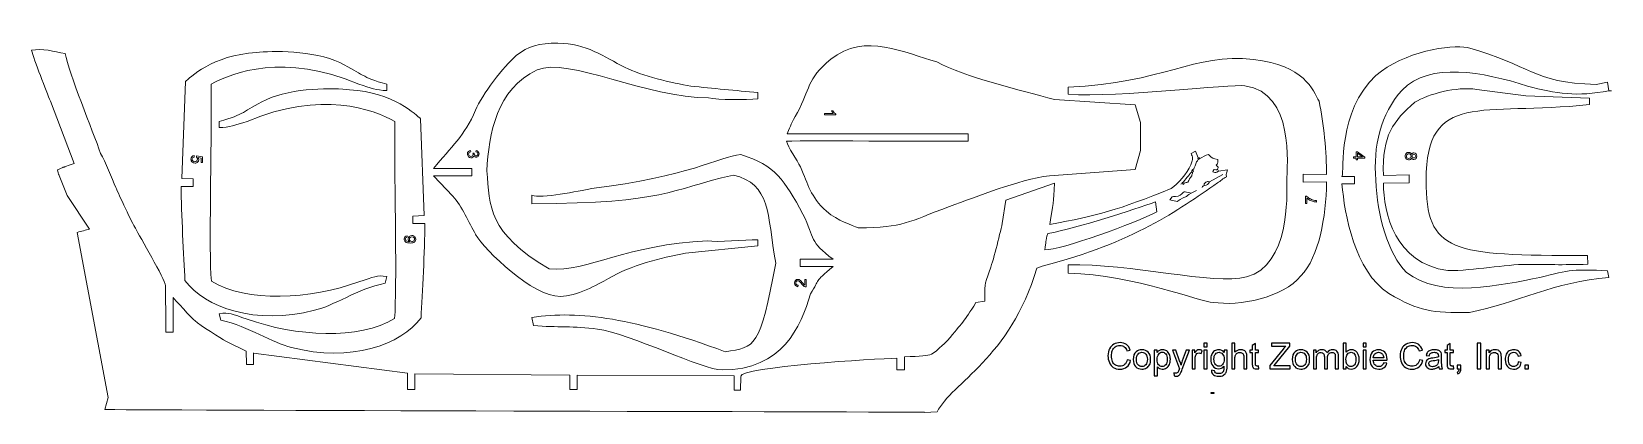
# Model space of a CAD drawing. Header units: inches. Extents: x -11.8 to 10.3, y 3.7 to 9.1.
import ezdxf

# ---------------------------------------------------------------- set-up
doc = ezdxf.new("R2010")
doc.units = ezdxf.units.IN
doc.header["$MEASUREMENT"] = 0
doc.header["$XCLIPFRAME"] = 0
doc.layers.add('Layer 1', color=7, linetype='Continuous')
picture_1 = doc.add_image_def('image1.jpg', size_in_pixel=(196, 69))

msp = doc.modelspace()

# ---------------------------------------------------------------- linework, layer by layer
at = {"layer": 'Layer 1', "lineweight": 9}
for points in [[(-0.618, 8.672), (-0.132, 9.058), (0.412, 8.755), (0.866, 8.637)], [(-11.789, 8.798), (-11.764, 8.675), (-11.576, 8.214), (-11.527, 8.087)], [(10.259, 8.233), (10.259, 8.233), (10.296, 8.233), (10.296, 8.233)], [(4.789, 7.137), (4.803, 7.175), (4.804, 7.16), (4.768, 7.195)], [(4.324, 6.943), (4.304, 6.923), (4.327, 6.92), (4.293, 6.939)], [(4.602, 6.911), (4.653, 6.918), (4.655, 6.92), (4.679, 6.964)], [(-1.875, 4.248), (-1.88, 4.377), (0.018, 4.496), (0.304, 4.5)]]:
    msp.add_open_spline(points, degree=3, dxfattribs=at)
for points, knots in [([(-4.433, 8.897), (-4.032, 8.897), (-3.789, 8.705), (-3.493, 8.559), (-3.493, 8.559), (-3.266, 8.444), (-2.832, 8.34), (-2.573, 8.298), (-2.573, 8.298), (-2.272, 8.267), (-1.939, 8.236), (-1.638, 8.208), (-1.638, 8.208), (-1.638, 8.208), (-1.638, 8.121), (-1.638, 8.121), (-1.638, 8.121), (-1.797, 8.104), (-2.193, 8.104), (-2.325, 8.135), (-2.325, 8.135), (-3.176, 8.128), (-4.285, 8.709), (-4.724, 8.524), (-4.724, 8.524), (-5.289, 8.257), (-5.395, 7.634), (-5.426, 7.116), (-5.426, 7.116), (-5.379, 6.615), (-5.416, 6.254), (-4.555, 5.746), (-4.555, 5.746), (-4.016, 5.701), (-3.45, 6.094), (-2.346, 6.139), (-2.346, 6.139), (-2.198, 6.114), (-1.818, 6.153), (-1.638, 6.153), (-1.638, 6.153), (-1.638, 6.153), (-1.638, 6.069), (-1.638, 6.069), (-1.638, 6.069), (-1.638, 6.069), (-2.647, 5.965), (-2.647, 5.965), (-2.647, 5.965), (-3.001, 5.906), (-3.408, 5.795), (-3.725, 5.614), (-3.725, 5.614), (-3.884, 5.523), (-4.174, 5.363), (-4.396, 5.363), (-4.396, 5.363), (-4.792, 5.363), (-5.442, 5.996), (-5.585, 6.229)], [0, 0, 0, 0, 0.0625, 0.0625, 0.0625, 0.0625, 0.125, 0.125, 0.125, 0.125, 0.1875, 0.1875, 0.1875, 0.1875, 0.25, 0.25, 0.25, 0.25, 0.3125, 0.3125, 0.3125, 0.3125, 0.375, 0.375, 0.375, 0.375, 0.4375, 0.4375, 0.4375, 0.4375, 0.5, 0.5, 0.5, 0.5, 0.5625, 0.5625, 0.5625, 0.5625, 0.625, 0.625, 0.625, 0.625, 0.6875, 0.6875, 0.6875, 0.6875, 0.75, 0.75, 0.75, 0.75, 0.8125, 0.8125, 0.8125, 0.8125, 0.875, 0.875, 0.875, 0.875, 1, 1, 1, 1]), ([(-4.433, 8.897), (-4.692, 8.897), (-4.851, 8.858), (-5.014, 8.723), (-5.014, 8.723), (-5.194, 8.573), (-5.495, 8.177), (-5.585, 7.961)], [0, 0, 0, 0, 0.333333, 0.333333, 0.333333, 0.333333, 1, 1, 1, 1]), ([(8.283, 8.835), (9.186, 8.591), (9.165, 8.348), (10.084, 8.32), (10.084, 8.32), (10.084, 8.32), (10.243, 8.355), (10.243, 8.355), (10.243, 8.355), (10.243, 8.355), (10.259, 8.233), (10.259, 8.233), (10.259, 8.233), (9.82, 8.146), (9.519, 8.191), (9.123, 8.299), (9.123, 8.299), (8.499, 8.497), (7.754, 8.64), (7.369, 8.243), (7.369, 8.243), (7.067, 7.906), (6.962, 7.457), (7.004, 6.988), (7.004, 6.988), (7.02, 6.487), (7.173, 5.955), (7.432, 5.698), (7.432, 5.698), (7.892, 5.322), (8.769, 5.524), (9.297, 5.628), (9.297, 5.628), (9.709, 5.736), (9.788, 5.743), (10.243, 5.722), (10.243, 5.722), (10.243, 5.722), (10.259, 5.625), (10.259, 5.625), (10.259, 5.625), (9.508, 5.573), (8.954, 5.267), (8.314, 5.138), (8.314, 5.138), (7.781, 5.138), (7.622, 5.148), (7.184, 5.402), (7.184, 5.402), (6.703, 5.719), (6.566, 6.508), (6.529, 6.932), (6.529, 6.932), (6.529, 6.932), (6.703, 6.932), (6.703, 6.932), (6.703, 6.932), (6.703, 6.932), (6.703, 7.037), (6.703, 7.037), (6.703, 7.037), (6.703, 7.037), (6.529, 7.037), (6.529, 7.037), (6.529, 7.037), (6.566, 7.113), (6.46, 7.941), (7.004, 8.445), (7.004, 8.445), (7.39, 8.782), (8.05, 8.883), (8.283, 8.835)], [0, 0, 0, 0, 0.052632, 0.052632, 0.052632, 0.052632, 0.105263, 0.105263, 0.105263, 0.105263, 0.157895, 0.157895, 0.157895, 0.157895, 0.210526, 0.210526, 0.210526, 0.210526, 0.263158, 0.263158, 0.263158, 0.263158, 0.315789, 0.315789, 0.315789, 0.315789, 0.368421, 0.368421, 0.368421, 0.368421, 0.421053, 0.421053, 0.421053, 0.421053, 0.473684, 0.473684, 0.473684, 0.473684, 0.526316, 0.526316, 0.526316, 0.526316, 0.578947, 0.578947, 0.578947, 0.578947, 0.631579, 0.631579, 0.631579, 0.631579, 0.684211, 0.684211, 0.684211, 0.684211, 0.736842, 0.736842, 0.736842, 0.736842, 0.789474, 0.789474, 0.789474, 0.789474, 0.842105, 0.842105, 0.842105, 0.842105, 0.894737, 0.894737, 0.894737, 0.894737, 1, 1, 1, 1]), ([(-11.789, 8.798), (-11.645, 8.828), (-11.475, 8.782), (-11.322, 8.753), (-11.322, 8.753), (-11.265, 8.481), (-10.935, 7.669), (-10.824, 7.357), (-10.824, 7.357), (-10.757, 7.243), (-10.667, 7.012), (-10.611, 6.883), (-10.611, 6.883), (-10.576, 6.802), (-10.378, 6.368), (-10.339, 6.315)], [0, 0, 0, 0, 0.2, 0.2, 0.2, 0.2, 0.4, 0.4, 0.4, 0.4, 0.6, 0.6, 0.6, 0.6, 1, 1, 1, 1]), ([(-8.647, 8.766), (-9.26, 8.734), (-9.587, 8.404), (-9.64, 8.362), (-9.64, 8.362), (-9.64, 8.362), (-9.688, 7.009), (-9.688, 7.009), (-9.688, 7.009), (-9.688, 7.009), (-9.529, 7.002), (-9.529, 7.002), (-9.529, 7.002), (-9.529, 7.002), (-9.529, 6.898), (-9.529, 6.898), (-9.529, 6.898), (-9.529, 6.898), (-9.698, 6.898), (-9.698, 6.898), (-9.698, 6.898), (-9.698, 6.526), (-9.661, 5.921), (-9.645, 5.584), (-9.645, 5.584), (-9.365, 5.208), (-8.663, 4.954), (-7.833, 5.17), (-7.833, 5.17), (-7.569, 5.229), (-7.242, 5.465), (-6.845, 5.549), (-6.845, 5.549), (-6.845, 5.549), (-6.824, 5.639), (-6.824, 5.639), (-6.824, 5.639), (-6.967, 5.667), (-6.998, 5.632), (-7.215, 5.566), (-7.215, 5.566), (-7.886, 5.323), (-8.79, 5.271), (-9.276, 5.577), (-9.276, 5.577), (-9.313, 6.015), (-9.27, 7.361), (-9.281, 8.324), (-9.281, 8.324), (-8.974, 8.491), (-8.256, 8.766), (-7.215, 8.324), (-7.215, 8.324), (-7.046, 8.275), (-6.972, 8.237), (-6.824, 8.237)], [0, 0, 0, 0, 0.066667, 0.066667, 0.066667, 0.066667, 0.133333, 0.133333, 0.133333, 0.133333, 0.2, 0.2, 0.2, 0.2, 0.266667, 0.266667, 0.266667, 0.266667, 0.333333, 0.333333, 0.333333, 0.333333, 0.4, 0.4, 0.4, 0.4, 0.466667, 0.466667, 0.466667, 0.466667, 0.533333, 0.533333, 0.533333, 0.533333, 0.6, 0.6, 0.6, 0.6, 0.666667, 0.666667, 0.666667, 0.666667, 0.733333, 0.733333, 0.733333, 0.733333, 0.8, 0.8, 0.8, 0.8, 0.866667, 0.866667, 0.866667, 0.866667, 1, 1, 1, 1]), ([(-6.824, 8.237), (-6.824, 8.237), (-6.824, 8.324), (-6.824, 8.324), (-6.824, 8.324), (-7.189, 8.425), (-7.141, 8.459), (-7.479, 8.626), (-7.479, 8.626), (-7.849, 8.8), (-8.436, 8.793), (-8.647, 8.766)], [0, 0, 0, 0, 0.25, 0.25, 0.25, 0.25, 0.5, 0.5, 0.5, 0.5, 1, 1, 1, 1]), ([(-0.618, 8.672), (-0.962, 8.39), (-0.904, 8.255), (-1.083, 7.931), (-1.083, 7.931), (-1.178, 7.757), (-1.173, 7.768), (-1.226, 7.632), (-1.226, 7.632), (-1.226, 7.632), (1.305, 7.632), (1.305, 7.632), (1.305, 7.632), (1.305, 7.632), (1.305, 7.531), (1.305, 7.531), (1.305, 7.531), (1.294, 7.528), (-0.946, 7.535), (-1.237, 7.531), (-1.237, 7.531), (-1.215, 7.441), (-1.089, 7.27), (-1.041, 7.17), (-1.041, 7.17), (-0.93, 6.919), (-0.909, 6.763), (-0.677, 6.551), (-0.677, 6.551), (-0.518, 6.415), (-0.323, 6.359), (-0.233, 6.321)], [0, 0, 0, 0, 0.111111, 0.111111, 0.111111, 0.111111, 0.222222, 0.222222, 0.222222, 0.222222, 0.333333, 0.333333, 0.333333, 0.333333, 0.444444, 0.444444, 0.444444, 0.444444, 0.555556, 0.555556, 0.555556, 0.555556, 0.666667, 0.666667, 0.666667, 0.666667, 0.777778, 0.777778, 0.777778, 0.777778, 1, 1, 1, 1]), ([(-0.233, 6.321), (0.412, 6.321), (0.449, 6.401), (1.041, 6.617), (1.041, 6.617), (1.437, 6.759), (1.992, 6.985), (2.441, 7.048), (2.441, 7.048), (2.441, 7.048), (3.64, 7.135), (3.64, 7.135), (3.64, 7.135), (3.64, 7.135), (3.714, 7.399), (3.714, 7.399), (3.714, 7.399), (3.714, 7.399), (3.714, 7.789), (3.714, 7.789), (3.714, 7.789), (3.714, 7.789), (3.64, 8.036), (3.64, 8.036), (3.64, 8.036), (3.64, 8.036), (2.509, 8.109), (2.509, 8.109), (2.509, 8.109), (2.039, 8.241), (1.252, 8.422), (0.866, 8.637)], [0, 0, 0, 0, 0.111111, 0.111111, 0.111111, 0.111111, 0.222222, 0.222222, 0.222222, 0.222222, 0.333333, 0.333333, 0.333333, 0.333333, 0.444444, 0.444444, 0.444444, 0.444444, 0.555556, 0.555556, 0.555556, 0.555556, 0.666667, 0.666667, 0.666667, 0.666667, 0.777778, 0.777778, 0.777778, 0.777778, 1, 1, 1, 1]), ([(6.208, 8.086), (6.123, 8.243), (6.002, 8.591), (5.294, 8.671), (5.294, 8.671), (4.449, 8.761), (4.036, 8.337), (2.7, 8.285), (2.7, 8.285), (2.7, 8.285), (2.7, 8.184), (2.7, 8.184), (2.7, 8.184), (3.424, 8.139), (4.972, 8.33), (5.172, 8.302), (5.172, 8.302), (5.87, 8.205), (5.759, 7.2), (5.759, 6.963), (5.759, 6.963), (5.759, 6.779), (5.806, 5.798), (5.193, 5.635), (5.193, 5.635), (4.739, 5.516), (3.561, 5.829), (2.7, 5.802), (2.7, 5.802), (2.7, 5.802), (2.7, 5.687), (2.7, 5.687), (2.7, 5.687), (3.645, 5.662), (4.554, 5.28), (4.729, 5.28), (4.729, 5.28), (5.088, 5.221), (5.706, 5.346), (5.954, 5.649), (5.954, 5.649), (6.213, 5.923), (6.303, 6.462), (6.314, 6.96), (6.314, 6.96), (6.314, 6.96), (5.986, 6.956), (5.986, 6.956), (5.986, 6.956), (5.986, 6.956), (5.986, 7.067), (5.986, 7.067), (5.986, 7.067), (5.986, 7.067), (6.314, 7.064), (6.314, 7.064), (6.314, 7.064), (6.314, 7.36), (6.277, 7.787), (6.208, 8.086)], [0, 0, 0, 0, 0.0625, 0.0625, 0.0625, 0.0625, 0.125, 0.125, 0.125, 0.125, 0.1875, 0.1875, 0.1875, 0.1875, 0.25, 0.25, 0.25, 0.25, 0.3125, 0.3125, 0.3125, 0.3125, 0.375, 0.375, 0.375, 0.375, 0.4375, 0.4375, 0.4375, 0.4375, 0.5, 0.5, 0.5, 0.5, 0.5625, 0.5625, 0.5625, 0.5625, 0.625, 0.625, 0.625, 0.625, 0.6875, 0.6875, 0.6875, 0.6875, 0.75, 0.75, 0.75, 0.75, 0.8125, 0.8125, 0.8125, 0.8125, 0.875, 0.875, 0.875, 0.875, 1, 1, 1, 1]), ([(-9.167, 7.718), (-9.167, 7.718), (-9.167, 7.805), (-9.167, 7.805), (-9.167, 7.805), (-8.802, 7.906), (-8.85, 7.94), (-8.511, 8.107), (-8.511, 8.107), (-8.142, 8.281), (-7.555, 8.274), (-7.344, 8.246)], [0, 0, 0, 0, 0.25, 0.25, 0.25, 0.25, 0.5, 0.5, 0.5, 0.5, 1, 1, 1, 1]), ([(-7.344, 8.246), (-6.731, 8.215), (-6.403, 7.885), (-6.351, 7.843), (-6.351, 7.843), (-6.351, 7.843), (-6.303, 6.49), (-6.303, 6.49), (-6.303, 6.49), (-6.303, 6.49), (-6.461, 6.483), (-6.461, 6.483), (-6.461, 6.483), (-6.461, 6.483), (-6.461, 6.379), (-6.461, 6.379), (-6.461, 6.379), (-6.461, 6.379), (-6.292, 6.379), (-6.292, 6.379), (-6.292, 6.379), (-6.292, 6.007), (-6.329, 5.402), (-6.345, 5.064), (-6.345, 5.064), (-6.625, 4.689), (-7.328, 4.435), (-8.157, 4.651), (-8.157, 4.651), (-8.422, 4.71), (-8.749, 4.946), (-9.145, 5.03), (-9.145, 5.03), (-9.145, 5.03), (-9.167, 5.12), (-9.167, 5.12), (-9.167, 5.12), (-9.024, 5.148), (-8.992, 5.113), (-8.776, 5.047), (-8.776, 5.047), (-8.105, 4.804), (-7.201, 4.751), (-6.715, 5.057), (-6.715, 5.057), (-6.678, 5.496), (-6.72, 6.841), (-6.71, 7.805), (-6.71, 7.805), (-7.016, 7.972), (-7.735, 8.246), (-8.776, 7.805), (-8.776, 7.805), (-8.945, 7.756), (-9.019, 7.718), (-9.167, 7.718)], [0, 0, 0, 0, 0.066667, 0.066667, 0.066667, 0.066667, 0.133333, 0.133333, 0.133333, 0.133333, 0.2, 0.2, 0.2, 0.2, 0.266667, 0.266667, 0.266667, 0.266667, 0.333333, 0.333333, 0.333333, 0.333333, 0.4, 0.4, 0.4, 0.4, 0.466667, 0.466667, 0.466667, 0.466667, 0.533333, 0.533333, 0.533333, 0.533333, 0.6, 0.6, 0.6, 0.6, 0.666667, 0.666667, 0.666667, 0.666667, 0.733333, 0.733333, 0.733333, 0.733333, 0.8, 0.8, 0.8, 0.8, 0.866667, 0.866667, 0.866667, 0.866667, 1, 1, 1, 1]), ([(7.547, 8.073), (7.743, 8.188), (8.123, 8.296), (8.414, 8.251), (8.414, 8.251), (8.414, 8.251), (9.101, 8.164), (9.101, 8.164), (9.101, 8.164), (9.101, 8.164), (9.988, 8.129), (9.988, 8.129), (9.988, 8.129), (9.988, 8.129), (9.988, 8.039), (9.988, 8.039), (9.988, 8.039), (8.467, 7.882), (7.706, 8.24), (7.706, 6.985), (7.706, 6.985), (7.706, 5.973), (8.049, 5.931), (9.962, 5.935), (9.962, 5.935), (9.962, 5.935), (9.967, 5.813), (9.967, 5.813), (9.967, 5.813), (9.618, 5.799), (9.36, 5.81), (9.122, 5.81), (9.122, 5.81), (8.799, 5.81), (8.387, 5.723), (8.007, 5.723)], [0, 0, 0, 0, 0.1, 0.1, 0.1, 0.1, 0.2, 0.2, 0.2, 0.2, 0.3, 0.3, 0.3, 0.3, 0.4, 0.4, 0.4, 0.4, 0.5, 0.5, 0.5, 0.5, 0.6, 0.6, 0.6, 0.6, 0.7, 0.7, 0.7, 0.7, 0.8, 0.8, 0.8, 0.8, 1, 1, 1, 1]), ([(-11.152, 6.257), (-11.093, 6.269), (-11.035, 6.291), (-10.979, 6.303), (-10.979, 6.303), (-10.979, 6.303), (-11.292, 6.77), (-11.292, 6.77), (-11.292, 6.77), (-11.292, 6.77), (-11.402, 7.052), (-11.402, 7.052), (-11.402, 7.052), (-11.414, 7.083), (-11.41, 7.045), (-11.428, 7.129), (-11.428, 7.129), (-11.428, 7.129), (-11.355, 7.163), (-11.355, 7.163), (-11.355, 7.163), (-11.325, 7.175), (-11.357, 7.156), (-11.278, 7.191), (-11.278, 7.191), (-11.278, 7.191), (-11.192, 7.219), (-11.192, 7.219), (-11.192, 7.219), (-11.192, 7.219), (-11.527, 8.087), (-11.527, 8.087)], [0, 0, 0, 0, 0.111111, 0.111111, 0.111111, 0.111111, 0.222222, 0.222222, 0.222222, 0.222222, 0.333333, 0.333333, 0.333333, 0.333333, 0.444444, 0.444444, 0.444444, 0.444444, 0.555556, 0.555556, 0.555556, 0.555556, 0.666667, 0.666667, 0.666667, 0.666667, 0.777778, 0.777778, 0.777778, 0.777778, 1, 1, 1, 1]), ([(-5.583, 6.23), (-5.672, 6.39), (-5.773, 6.62), (-5.9, 6.762), (-5.9, 6.762), (-5.9, 6.762), (-6.169, 7.048), (-6.169, 7.048), (-6.169, 7.048), (-6.169, 7.048), (-5.636, 7.044), (-5.636, 7.044), (-5.636, 7.044), (-5.636, 7.044), (-5.636, 7.148), (-5.636, 7.148), (-5.636, 7.148), (-5.636, 7.148), (-6.169, 7.148), (-6.169, 7.148), (-6.169, 7.148), (-5.926, 7.455), (-5.731, 7.604), (-5.583, 7.962)], [0, 0, 0, 0, 0.142857, 0.142857, 0.142857, 0.142857, 0.285714, 0.285714, 0.285714, 0.285714, 0.428571, 0.428571, 0.428571, 0.428571, 0.571429, 0.571429, 0.571429, 0.571429, 0.714286, 0.714286, 0.714286, 0.714286, 1, 1, 1, 1]), ([(7.547, 8.073), (7.246, 7.806), (7.088, 7.621), (7.109, 7.051), (7.109, 7.051), (7.109, 7.051), (7.468, 7.058), (7.468, 7.058), (7.468, 7.058), (7.468, 7.058), (7.468, 6.947), (7.468, 6.947), (7.468, 6.947), (7.468, 6.947), (7.109, 6.943), (7.109, 6.943), (7.109, 6.943), (7.109, 6.522), (7.273, 5.827), (8.007, 5.723)], [0, 0, 0, 0, 0.166667, 0.166667, 0.166667, 0.166667, 0.333333, 0.333333, 0.333333, 0.333333, 0.5, 0.5, 0.5, 0.5, 0.666667, 0.666667, 0.666667, 0.666667, 1, 1, 1, 1]), ([(-0.584, 5.881), (-0.721, 5.885), (-0.869, 5.881), (-1.043, 5.881), (-1.043, 5.881), (-1.043, 5.881), (-1.043, 5.78), (-1.043, 5.78), (-1.043, 5.78), (-0.88, 5.78), (-0.716, 5.78), (-0.584, 5.78), (-0.584, 5.78), (-0.869, 5.544), (-0.753, 5.62), (-0.901, 5.398), (-0.901, 5.398), (-1.033, 4.942), (-1.292, 4.337), (-2.137, 4.337), (-2.137, 4.337), (-2.406, 4.337), (-3.421, 4.841), (-3.88, 4.908), (-3.88, 4.908), (-4.203, 4.953), (-4.446, 4.928), (-4.773, 4.956), (-4.773, 4.956), (-4.773, 4.956), (-4.794, 5.071), (-4.794, 5.071), (-4.794, 5.071), (-4.129, 5.168), (-3.357, 5.061), (-2.095, 4.591), (-2.095, 4.591), (-1.667, 4.65), (-1.609, 4.65), (-1.387, 5.826), (-1.387, 5.826), (-1.508, 6.528), (-1.455, 6.928), (-1.978, 7.057), (-1.978, 7.057), (-2.919, 6.841), (-2.882, 6.671), (-4.794, 6.653), (-4.794, 6.653), (-4.794, 6.678), (-4.8, 6.768), (-4.794, 6.775), (-4.794, 6.775), (-4.668, 6.726), (-4.145, 6.831), (-3.96, 6.869), (-3.96, 6.869), (-2.597, 7.029), (-2.19, 7.314), (-1.873, 7.342), (-1.873, 7.342), (-1.392, 7.192), (-1.265, 6.987), (-1.006, 6.511), (-1.006, 6.511), (-0.837, 6.156), (-0.922, 6.135), (-0.584, 5.881)], [0, 0, 0, 0, 0.055556, 0.055556, 0.055556, 0.055556, 0.111111, 0.111111, 0.111111, 0.111111, 0.166667, 0.166667, 0.166667, 0.166667, 0.222222, 0.222222, 0.222222, 0.222222, 0.277778, 0.277778, 0.277778, 0.277778, 0.333333, 0.333333, 0.333333, 0.333333, 0.388889, 0.388889, 0.388889, 0.388889, 0.444444, 0.444444, 0.444444, 0.444444, 0.5, 0.5, 0.5, 0.5, 0.555556, 0.555556, 0.555556, 0.555556, 0.611111, 0.611111, 0.611111, 0.611111, 0.666667, 0.666667, 0.666667, 0.666667, 0.722222, 0.722222, 0.722222, 0.722222, 0.777778, 0.777778, 0.777778, 0.777778, 0.833333, 0.833333, 0.833333, 0.833333, 0.888889, 0.888889, 0.888889, 0.888889, 1, 1, 1, 1]), ([(4.52, 7.298), (4.515, 7.282), (4.514, 7.29), (4.521, 7.276), (4.521, 7.276), (4.521, 7.276), (4.54, 7.286), (4.54, 7.286), (4.54, 7.286), (4.532, 7.3), (4.536, 7.293), (4.52, 7.298), (4.52, 7.298), (4.52, 7.298), (4.483, 7.392), (4.483, 7.392), (4.483, 7.392), (4.483, 7.392), (4.42, 7.358), (4.42, 7.358), (4.42, 7.358), (4.44, 7.302), (4.455, 7.292), (4.415, 7.197), (4.415, 7.197), (4.368, 7.082), (4.234, 6.934), (4.141, 6.869), (4.141, 6.869), (3.405, 6.567), (3.109, 6.493), (2.445, 6.366), (2.445, 6.366), (2.493, 6.662), (2.502, 6.664), (2.51, 6.945), (2.51, 6.945), (2.51, 6.945), (1.832, 6.706), (1.832, 6.706)], [0, 0, 0, 0, 0.090909, 0.090909, 0.090909, 0.090909, 0.181818, 0.181818, 0.181818, 0.181818, 0.272727, 0.272727, 0.272727, 0.272727, 0.363636, 0.363636, 0.363636, 0.363636, 0.454545, 0.454545, 0.454545, 0.454545, 0.545455, 0.545455, 0.545455, 0.545455, 0.636364, 0.636364, 0.636364, 0.636364, 0.727273, 0.727273, 0.727273, 0.727273, 0.818182, 0.818182, 0.818182, 0.818182, 1, 1, 1, 1]), ([(4.768, 7.195), (4.797, 7.224), (4.79, 7.206), (4.793, 7.275), (4.793, 7.275), (4.722, 7.288), (4.721, 7.283), (4.665, 7.342), (4.665, 7.342), (4.621, 7.336), (4.582, 7.309), (4.54, 7.286)], [0, 0, 0, 0, 0.25, 0.25, 0.25, 0.25, 0.5, 0.5, 0.5, 0.5, 1, 1, 1, 1]), ([(4.803, 7.111), (4.803, 7.111), (4.928, 7.131), (4.928, 7.131), (4.928, 7.131), (4.91, 7.07), (4.911, 7.093), (4.913, 7.034), (4.913, 7.034), (4.868, 7.01), (4.829, 6.975), (4.79, 6.946), (4.79, 6.946), (4.226, 6.564), (3.634, 6.115), (2.339, 5.787)], [0, 0, 0, 0, 0.2, 0.2, 0.2, 0.2, 0.4, 0.4, 0.4, 0.4, 0.6, 0.6, 0.6, 0.6, 1, 1, 1, 1]), ([(4.277, 6.931), (4.277, 6.931), (4.293, 6.939), (4.293, 6.939), (4.293, 6.939), (4.305, 6.959), (4.285, 6.946), (4.314, 6.962), (4.314, 6.962), (4.314, 6.962), (4.324, 6.943), (4.324, 6.943), (4.324, 6.943), (4.345, 6.949), (4.356, 6.953), (4.374, 6.958), (4.374, 6.958), (4.393, 6.991), (4.404, 7.015), (4.428, 7.046), (4.428, 7.046), (4.432, 7.065), (4.438, 7.078), (4.441, 7.086), (4.441, 7.086), (4.459, 7.122), (4.455, 7.102), (4.441, 7.13), (4.441, 7.13), (4.468, 7.156), (4.462, 7.153), (4.478, 7.186), (4.478, 7.186), (4.478, 7.186), (4.497, 7.241), (4.497, 7.241), (4.497, 7.241), (4.511, 7.257), (4.511, 7.257), (4.521, 7.276)], [0, 0, 0, 0, 0.090909, 0.090909, 0.090909, 0.090909, 0.181818, 0.181818, 0.181818, 0.181818, 0.272727, 0.272727, 0.272727, 0.272727, 0.363636, 0.363636, 0.363636, 0.363636, 0.454545, 0.454545, 0.454545, 0.454545, 0.545455, 0.545455, 0.545455, 0.545455, 0.636364, 0.636364, 0.636364, 0.636364, 0.727273, 0.727273, 0.727273, 0.727273, 0.818182, 0.818182, 0.818182, 0.818182, 1, 1, 1, 1]), ([(4.314, 6.962), (4.335, 6.993), (4.357, 7.021), (4.385, 7.045), (4.385, 7.045), (4.404, 7.079), (4.401, 7.071), (4.424, 7.099)], [0, 0, 0, 0, 0.333333, 0.333333, 0.333333, 0.333333, 1, 1, 1, 1]), ([(4.441, 7.086), (4.434, 7.098), (4.44, 7.094), (4.424, 7.099), (4.424, 7.099), (4.427, 7.105), (4.437, 7.124), (4.441, 7.13)], [0, 0, 0, 0, 0.333333, 0.333333, 0.333333, 0.333333, 1, 1, 1, 1]), ([(4.743, 7.134), (4.791, 7.127), (4.752, 7.124), (4.789, 7.137), (4.789, 7.137), (4.789, 7.137), (4.803, 7.111), (4.803, 7.111), (4.803, 7.111), (4.759, 7.087), (4.77, 7.084), (4.726, 7.103), (4.726, 7.103), (4.731, 7.126), (4.728, 7.119), (4.743, 7.134)], [0, 0, 0, 0, 0.2, 0.2, 0.2, 0.2, 0.4, 0.4, 0.4, 0.4, 0.6, 0.6, 0.6, 0.6, 1, 1, 1, 1]), ([(4.573, 6.884), (4.588, 6.906), (4.571, 6.894), (4.602, 6.911), (4.602, 6.911), (4.609, 6.949), (4.594, 6.92), (4.625, 6.957), (4.625, 6.957), (4.657, 6.967), (4.644, 6.965), (4.679, 6.964), (4.679, 6.964), (4.679, 6.964), (4.863, 7.063), (4.863, 7.063)], [0, 0, 0, 0, 0.2, 0.2, 0.2, 0.2, 0.4, 0.4, 0.4, 0.4, 0.6, 0.6, 0.6, 0.6, 1, 1, 1, 1]), ([(1.015, 4.746), (1.226, 5.002), (1.239, 5.004), (1.411, 5.277), (1.411, 5.277), (1.411, 5.277), (1.535, 5.297), (1.535, 5.297), (1.535, 5.297), (1.54, 5.516), (1.519, 5.516), (1.603, 5.72), (1.603, 5.72), (1.645, 5.825), (1.744, 6.221), (1.78, 6.381), (1.78, 6.381), (1.78, 6.381), (1.832, 6.706), (1.832, 6.706)], [0, 0, 0, 0, 0.166667, 0.166667, 0.166667, 0.166667, 0.333333, 0.333333, 0.333333, 0.333333, 0.5, 0.5, 0.5, 0.5, 0.666667, 0.666667, 0.666667, 0.666667, 1, 1, 1, 1]), ([(3.939, 6.544), (3.939, 6.544), (3.921, 6.684), (3.921, 6.684), (3.921, 6.684), (3.622, 6.572), (2.842, 6.321), (2.415, 6.24), (2.415, 6.24), (2.382, 6.131), (2.392, 6.125), (2.377, 6.015), (2.377, 6.015), (2.586, 6.003), (3.655, 6.391), (3.939, 6.544)], [0, 0, 0, 0, 0.2, 0.2, 0.2, 0.2, 0.4, 0.4, 0.4, 0.4, 0.6, 0.6, 0.6, 0.6, 1, 1, 1, 1]), ([(4.423, 6.804), (4.3, 6.83), (4.337, 6.831), (4.268, 6.777), (4.268, 6.777), (4.234, 6.752), (4.169, 6.759), (4.156, 6.752), (4.156, 6.752), (4.156, 6.752), (4.121, 6.709), (4.121, 6.709), (4.121, 6.709), (4.121, 6.709), (4.225, 6.686), (4.225, 6.686), (4.225, 6.686), (4.363, 6.776), (4.33, 6.743), (4.356, 6.757), (4.356, 6.757), (4.364, 6.761), (4.368, 6.774), (4.423, 6.804), (4.423, 6.804), (4.423, 6.804), (4.494, 6.842), (4.494, 6.842)], [0, 0, 0, 0, 0.125, 0.125, 0.125, 0.125, 0.25, 0.25, 0.25, 0.25, 0.375, 0.375, 0.375, 0.375, 0.5, 0.5, 0.5, 0.5, 0.625, 0.625, 0.625, 0.625, 0.75, 0.75, 0.75, 0.75, 1, 1, 1, 1]), ([(-11.152, 6.257), (-11.152, 6.257), (-10.719, 3.951), (-10.719, 3.951), (-10.719, 3.951), (-10.719, 3.951), (-10.766, 3.785), (-10.766, 3.785), (-10.766, 3.785), (-10.694, 3.776), (0.595, 3.749), (0.692, 3.747)], [0, 0, 0, 0, 0.25, 0.25, 0.25, 0.25, 0.5, 0.5, 0.5, 0.5, 1, 1, 1, 1]), ([(-10.339, 6.315), (-10.279, 6.203), (-9.927, 5.606), (-9.919, 5.513), (-9.919, 5.513), (-9.914, 5.404), (-9.914, 4.974), (-9.915, 4.864), (-9.915, 4.864), (-9.915, 4.864), (-9.808, 4.862), (-9.808, 4.862), (-9.808, 4.862), (-9.808, 4.917), (-9.808, 5.253), (-9.808, 5.347), (-9.808, 5.347), (-9.804, 5.33), (-9.538, 5.047), (-9.505, 5.021), (-9.505, 5.021), (-9.438, 4.964), (-9.141, 4.774), (-9.067, 4.735), (-9.067, 4.735), (-9.067, 4.735), (-8.79, 4.601), (-8.79, 4.601), (-8.79, 4.601), (-8.787, 4.482), (-8.787, 4.519), (-8.787, 4.415), (-8.787, 4.415), (-8.734, 4.414), (-8.74, 4.413), (-8.686, 4.412), (-8.686, 4.412), (-8.686, 4.412), (-8.688, 4.576), (-8.688, 4.576)], [0, 0, 0, 0, 0.090909, 0.090909, 0.090909, 0.090909, 0.181818, 0.181818, 0.181818, 0.181818, 0.272727, 0.272727, 0.272727, 0.272727, 0.363636, 0.363636, 0.363636, 0.363636, 0.454545, 0.454545, 0.454545, 0.454545, 0.545455, 0.545455, 0.545455, 0.545455, 0.636364, 0.636364, 0.636364, 0.636364, 0.727273, 0.727273, 0.727273, 0.727273, 0.818182, 0.818182, 0.818182, 0.818182, 1, 1, 1, 1]), ([(2.339, 5.787), (2.339, 5.787), (2.264, 5.758), (2.264, 5.758), (2.264, 5.758), (1.886, 4.493), (1.078, 4.162), (0.869, 3.751), (0.869, 3.751), (0.869, 3.751), (0.692, 3.745), (0.692, 3.745)], [0, 0, 0, 0, 0.25, 0.25, 0.25, 0.25, 0.5, 0.5, 0.5, 0.5, 1, 1, 1, 1]), ([(1.015, 4.746), (0.758, 4.523), (0.88, 4.544), (0.412, 4.518), (0.412, 4.518), (0.412, 4.518), (0.414, 4.338), (0.414, 4.338), (0.414, 4.338), (0.414, 4.338), (0.306, 4.338), (0.306, 4.338), (0.306, 4.338), (0.306, 4.338), (0.304, 4.5), (0.304, 4.5)], [0, 0, 0, 0, 0.2, 0.2, 0.2, 0.2, 0.4, 0.4, 0.4, 0.4, 0.6, 0.6, 0.6, 0.6, 1, 1, 1, 1]), ([(-6.432, 4.284), (-6.432, 4.284), (-6.432, 4.064), (-6.432, 4.064), (-6.432, 4.064), (-6.432, 4.064), (-6.534, 4.062), (-6.534, 4.062), (-6.534, 4.062), (-6.534, 4.062), (-6.534, 4.29), (-6.534, 4.29), (-6.534, 4.29), (-6.534, 4.29), (-8.689, 4.573), (-8.689, 4.573)], [0, 0, 0, 0, 0.2, 0.2, 0.2, 0.2, 0.4, 0.4, 0.4, 0.4, 0.6, 0.6, 0.6, 0.6, 1, 1, 1, 1]), ([(-4.161, 4.262), (-4.161, 4.262), (-4.161, 4.062), (-4.161, 4.062), (-4.161, 4.062), (-4.161, 4.062), (-4.265, 4.062), (-4.265, 4.062), (-4.265, 4.062), (-4.265, 4.062), (-4.265, 4.266), (-4.265, 4.266), (-4.265, 4.266), (-4.265, 4.266), (-6.432, 4.284), (-6.432, 4.284)], [0, 0, 0, 0, 0.2, 0.2, 0.2, 0.2, 0.4, 0.4, 0.4, 0.4, 0.6, 0.6, 0.6, 0.6, 1, 1, 1, 1]), ([(-1.874, 4.247), (-1.874, 4.247), (-1.877, 4.054), (-1.877, 4.054), (-1.877, 4.054), (-1.877, 4.054), (-1.967, 4.054), (-1.967, 4.054), (-1.967, 4.054), (-1.967, 4.054), (-1.967, 4.253), (-1.967, 4.253), (-1.967, 4.253), (-1.967, 4.253), (-4.161, 4.262), (-4.161, 4.262)], [0, 0, 0, 0, 0.2, 0.2, 0.2, 0.2, 0.4, 0.4, 0.4, 0.4, 0.6, 0.6, 0.6, 0.6, 1, 1, 1, 1])]:
    msp.add_open_spline(points, degree=3, knots=knots, dxfattribs=at)
at = {"layer": 'Layer 1', "color": 250, "lineweight": 9}
for points, knots in [([(-0.706, 7.895), (-0.706, 7.895), (-0.706, 7.915), (-0.706, 7.915), (-0.706, 7.915), (-0.706, 7.915), (-0.582, 7.915), (-0.582, 7.915), (-0.582, 7.915), (-0.586, 7.92), (-0.591, 7.926), (-0.595, 7.933), (-0.595, 7.933), (-0.599, 7.941), (-0.603, 7.948), (-0.605, 7.954), (-0.605, 7.954), (-0.605, 7.954), (-0.586, 7.954), (-0.586, 7.954), (-0.586, 7.954), (-0.581, 7.943), (-0.575, 7.933), (-0.568, 7.925), (-0.568, 7.925), (-0.56, 7.917), (-0.553, 7.911), (-0.546, 7.908), (-0.546, 7.908), (-0.546, 7.908), (-0.546, 7.895), (-0.546, 7.895), (-0.546, 7.895), (-0.546, 7.895), (-0.706, 7.895), (-0.706, 7.895)], [0, 0, 0, 0, 0.1, 0.1, 0.1, 0.1, 0.2, 0.2, 0.2, 0.2, 0.3, 0.3, 0.3, 0.3, 0.4, 0.4, 0.4, 0.4, 0.5, 0.5, 0.5, 0.5, 0.6, 0.6, 0.6, 0.6, 0.7, 0.7, 0.7, 0.7, 0.8, 0.8, 0.8, 0.8, 1, 1, 1, 1]), ([(-9.517, 7.328), (-9.517, 7.328), (-9.515, 7.307), (-9.515, 7.307), (-9.515, 7.307), (-9.525, 7.306), (-9.533, 7.302), (-9.538, 7.297), (-9.538, 7.297), (-9.543, 7.291), (-9.545, 7.285), (-9.545, 7.277), (-9.545, 7.277), (-9.545, 7.267), (-9.542, 7.259), (-9.535, 7.253), (-9.535, 7.253), (-9.528, 7.246), (-9.518, 7.243), (-9.507, 7.243), (-9.507, 7.243), (-9.495, 7.243), (-9.487, 7.246), (-9.48, 7.253), (-9.48, 7.253), (-9.474, 7.259), (-9.471, 7.267), (-9.471, 7.277), (-9.471, 7.277), (-9.471, 7.283), (-9.472, 7.289), (-9.475, 7.294), (-9.475, 7.294), (-9.478, 7.299), (-9.481, 7.303), (-9.486, 7.306), (-9.486, 7.306), (-9.486, 7.306), (-9.484, 7.324), (-9.484, 7.324), (-9.484, 7.324), (-9.484, 7.324), (-9.402, 7.309), (-9.402, 7.309), (-9.402, 7.309), (-9.402, 7.309), (-9.402, 7.23), (-9.402, 7.23), (-9.402, 7.23), (-9.402, 7.23), (-9.421, 7.23), (-9.421, 7.23), (-9.421, 7.23), (-9.421, 7.23), (-9.421, 7.293), (-9.421, 7.293), (-9.421, 7.293), (-9.421, 7.293), (-9.463, 7.302), (-9.463, 7.302), (-9.463, 7.302), (-9.457, 7.292), (-9.453, 7.282), (-9.453, 7.272), (-9.453, 7.272), (-9.453, 7.258), (-9.458, 7.246), (-9.468, 7.237), (-9.468, 7.237), (-9.477, 7.227), (-9.49, 7.222), (-9.505, 7.222), (-9.505, 7.222), (-9.519, 7.222), (-9.532, 7.227), (-9.542, 7.235), (-9.542, 7.235), (-9.555, 7.245), (-9.561, 7.259), (-9.561, 7.277), (-9.561, 7.277), (-9.561, 7.291), (-9.557, 7.303), (-9.549, 7.312), (-9.549, 7.312), (-9.541, 7.321), (-9.53, 7.327), (-9.517, 7.328)], [0, 0, 0, 0, 0.043478, 0.043478, 0.043478, 0.043478, 0.086957, 0.086957, 0.086957, 0.086957, 0.130435, 0.130435, 0.130435, 0.130435, 0.173913, 0.173913, 0.173913, 0.173913, 0.217391, 0.217391, 0.217391, 0.217391, 0.26087, 0.26087, 0.26087, 0.26087, 0.304348, 0.304348, 0.304348, 0.304348, 0.347826, 0.347826, 0.347826, 0.347826, 0.391304, 0.391304, 0.391304, 0.391304, 0.434783, 0.434783, 0.434783, 0.434783, 0.478261, 0.478261, 0.478261, 0.478261, 0.521739, 0.521739, 0.521739, 0.521739, 0.565217, 0.565217, 0.565217, 0.565217, 0.608696, 0.608696, 0.608696, 0.608696, 0.652174, 0.652174, 0.652174, 0.652174, 0.695652, 0.695652, 0.695652, 0.695652, 0.73913, 0.73913, 0.73913, 0.73913, 0.782609, 0.782609, 0.782609, 0.782609, 0.826087, 0.826087, 0.826087, 0.826087, 0.869565, 0.869565, 0.869565, 0.869565, 0.913043, 0.913043, 0.913043, 0.913043, 1, 1, 1, 1]), ([(-5.652, 7.401), (-5.652, 7.401), (-5.65, 7.381), (-5.65, 7.381), (-5.65, 7.381), (-5.661, 7.379), (-5.669, 7.375), (-5.673, 7.37), (-5.673, 7.37), (-5.678, 7.364), (-5.681, 7.358), (-5.681, 7.35), (-5.681, 7.35), (-5.681, 7.341), (-5.678, 7.333), (-5.671, 7.327), (-5.671, 7.327), (-5.665, 7.321), (-5.657, 7.317), (-5.648, 7.317), (-5.648, 7.317), (-5.639, 7.317), (-5.631, 7.32), (-5.625, 7.326), (-5.625, 7.326), (-5.62, 7.332), (-5.617, 7.339), (-5.617, 7.348), (-5.617, 7.348), (-5.617, 7.352), (-5.617, 7.357), (-5.619, 7.362), (-5.619, 7.362), (-5.619, 7.362), (-5.602, 7.36), (-5.602, 7.36), (-5.602, 7.36), (-5.602, 7.359), (-5.602, 7.358), (-5.602, 7.357), (-5.602, 7.357), (-5.602, 7.349), (-5.6, 7.341), (-5.595, 7.334), (-5.595, 7.334), (-5.591, 7.328), (-5.584, 7.324), (-5.575, 7.324), (-5.575, 7.324), (-5.568, 7.324), (-5.562, 7.327), (-5.558, 7.332), (-5.558, 7.332), (-5.553, 7.337), (-5.55, 7.343), (-5.55, 7.351), (-5.55, 7.351), (-5.55, 7.358), (-5.553, 7.364), (-5.558, 7.37), (-5.558, 7.37), (-5.562, 7.375), (-5.57, 7.378), (-5.579, 7.379), (-5.579, 7.379), (-5.579, 7.379), (-5.576, 7.399), (-5.576, 7.399), (-5.576, 7.399), (-5.563, 7.396), (-5.552, 7.391), (-5.545, 7.383), (-5.545, 7.383), (-5.538, 7.374), (-5.534, 7.364), (-5.534, 7.351), (-5.534, 7.351), (-5.534, 7.342), (-5.536, 7.334), (-5.54, 7.327), (-5.54, 7.327), (-5.544, 7.32), (-5.549, 7.314), (-5.555, 7.31), (-5.555, 7.31), (-5.562, 7.306), (-5.569, 7.304), (-5.576, 7.304), (-5.576, 7.304), (-5.583, 7.304), (-5.589, 7.306), (-5.595, 7.31), (-5.595, 7.31), (-5.6, 7.314), (-5.605, 7.319), (-5.608, 7.326), (-5.608, 7.326), (-5.61, 7.317), (-5.615, 7.31), (-5.622, 7.304), (-5.622, 7.304), (-5.628, 7.299), (-5.637, 7.297), (-5.647, 7.297), (-5.647, 7.297), (-5.661, 7.297), (-5.673, 7.302), (-5.682, 7.312), (-5.682, 7.312), (-5.692, 7.322), (-5.697, 7.335), (-5.697, 7.35), (-5.697, 7.35), (-5.697, 7.364), (-5.693, 7.376), (-5.684, 7.385), (-5.684, 7.385), (-5.676, 7.394), (-5.665, 7.399), (-5.652, 7.401)], [0, 0, 0, 0, 0.032258, 0.032258, 0.032258, 0.032258, 0.064516, 0.064516, 0.064516, 0.064516, 0.096774, 0.096774, 0.096774, 0.096774, 0.129032, 0.129032, 0.129032, 0.129032, 0.16129, 0.16129, 0.16129, 0.16129, 0.193548, 0.193548, 0.193548, 0.193548, 0.225806, 0.225806, 0.225806, 0.225806, 0.258065, 0.258065, 0.258065, 0.258065, 0.290323, 0.290323, 0.290323, 0.290323, 0.322581, 0.322581, 0.322581, 0.322581, 0.354839, 0.354839, 0.354839, 0.354839, 0.387097, 0.387097, 0.387097, 0.387097, 0.419355, 0.419355, 0.419355, 0.419355, 0.451613, 0.451613, 0.451613, 0.451613, 0.483871, 0.483871, 0.483871, 0.483871, 0.516129, 0.516129, 0.516129, 0.516129, 0.548387, 0.548387, 0.548387, 0.548387, 0.580645, 0.580645, 0.580645, 0.580645, 0.612903, 0.612903, 0.612903, 0.612903, 0.645161, 0.645161, 0.645161, 0.645161, 0.677419, 0.677419, 0.677419, 0.677419, 0.709677, 0.709677, 0.709677, 0.709677, 0.741935, 0.741935, 0.741935, 0.741935, 0.774194, 0.774194, 0.774194, 0.774194, 0.806452, 0.806452, 0.806452, 0.806452, 0.83871, 0.83871, 0.83871, 0.83871, 0.870968, 0.870968, 0.870968, 0.870968, 0.903226, 0.903226, 0.903226, 0.903226, 0.935484, 0.935484, 0.935484, 0.935484, 1, 1, 1, 1]), ([(6.689, 7.311), (6.689, 7.311), (6.727, 7.311), (6.727, 7.311), (6.727, 7.311), (6.727, 7.311), (6.727, 7.38), (6.727, 7.38), (6.727, 7.38), (6.727, 7.38), (6.745, 7.38), (6.745, 7.38), (6.745, 7.38), (6.745, 7.38), (6.848, 7.307), (6.848, 7.307), (6.848, 7.307), (6.848, 7.307), (6.848, 7.291), (6.848, 7.291), (6.848, 7.291), (6.848, 7.291), (6.745, 7.291), (6.745, 7.291), (6.745, 7.291), (6.745, 7.291), (6.745, 7.27), (6.745, 7.27), (6.745, 7.27), (6.745, 7.27), (6.727, 7.27), (6.727, 7.27), (6.727, 7.27), (6.727, 7.27), (6.727, 7.291), (6.727, 7.291), (6.727, 7.291), (6.727, 7.291), (6.689, 7.291), (6.689, 7.291), (6.689, 7.291), (6.689, 7.291), (6.689, 7.311), (6.689, 7.311)], [0, 0, 0, 0, 0.083333, 0.083333, 0.083333, 0.083333, 0.166667, 0.166667, 0.166667, 0.166667, 0.25, 0.25, 0.25, 0.25, 0.333333, 0.333333, 0.333333, 0.333333, 0.416667, 0.416667, 0.416667, 0.416667, 0.5, 0.5, 0.5, 0.5, 0.583333, 0.583333, 0.583333, 0.583333, 0.666667, 0.666667, 0.666667, 0.666667, 0.75, 0.75, 0.75, 0.75, 0.833333, 0.833333, 0.833333, 0.833333, 1, 1, 1, 1]), ([(6.745, 7.311), (6.745, 7.311), (6.817, 7.311), (6.817, 7.311), (6.817, 7.311), (6.817, 7.311), (6.745, 7.361), (6.745, 7.361), (6.745, 7.361), (6.745, 7.361), (6.745, 7.311), (6.745, 7.311)], [0, 0, 0, 0, 0.25, 0.25, 0.25, 0.25, 0.5, 0.5, 0.5, 0.5, 1, 1, 1, 1]), ([(7.502, 7.342), (7.505, 7.351), (7.509, 7.357), (7.515, 7.361), (7.515, 7.361), (7.52, 7.364), (7.527, 7.366), (7.535, 7.366), (7.535, 7.366), (7.546, 7.366), (7.556, 7.362), (7.564, 7.354), (7.564, 7.354), (7.572, 7.346), (7.576, 7.335), (7.576, 7.321), (7.576, 7.321), (7.576, 7.307), (7.572, 7.296), (7.564, 7.287), (7.564, 7.287), (7.556, 7.279), (7.546, 7.274), (7.534, 7.274), (7.534, 7.274), (7.527, 7.274), (7.52, 7.276), (7.515, 7.28), (7.515, 7.28), (7.509, 7.284), (7.505, 7.29), (7.502, 7.298), (7.502, 7.298), (7.499, 7.288), (7.494, 7.281), (7.487, 7.276), (7.487, 7.276), (7.48, 7.271), (7.471, 7.268), (7.461, 7.268), (7.461, 7.268), (7.448, 7.268), (7.436, 7.273), (7.427, 7.282), (7.427, 7.282), (7.418, 7.292), (7.413, 7.305), (7.413, 7.32), (7.413, 7.32), (7.413, 7.336), (7.418, 7.349), (7.427, 7.358), (7.427, 7.358), (7.436, 7.368), (7.448, 7.373), (7.462, 7.373), (7.462, 7.373), (7.472, 7.373), (7.481, 7.37), (7.488, 7.365), (7.488, 7.365), (7.495, 7.36), (7.5, 7.352), (7.502, 7.342)], [0, 0, 0, 0, 0.058824, 0.058824, 0.058824, 0.058824, 0.117647, 0.117647, 0.117647, 0.117647, 0.176471, 0.176471, 0.176471, 0.176471, 0.235294, 0.235294, 0.235294, 0.235294, 0.294118, 0.294118, 0.294118, 0.294118, 0.352941, 0.352941, 0.352941, 0.352941, 0.411765, 0.411765, 0.411765, 0.411765, 0.470588, 0.470588, 0.470588, 0.470588, 0.529412, 0.529412, 0.529412, 0.529412, 0.588235, 0.588235, 0.588235, 0.588235, 0.647059, 0.647059, 0.647059, 0.647059, 0.705882, 0.705882, 0.705882, 0.705882, 0.764706, 0.764706, 0.764706, 0.764706, 0.823529, 0.823529, 0.823529, 0.823529, 0.882353, 0.882353, 0.882353, 0.882353, 1, 1, 1, 1]), ([(7.462, 7.353), (7.456, 7.353), (7.451, 7.351), (7.446, 7.349), (7.446, 7.349), (7.44, 7.346), (7.436, 7.342), (7.434, 7.337), (7.434, 7.337), (7.431, 7.332), (7.429, 7.326), (7.429, 7.32), (7.429, 7.32), (7.429, 7.311), (7.432, 7.303), (7.438, 7.297), (7.438, 7.297), (7.444, 7.291), (7.452, 7.288), (7.461, 7.288), (7.461, 7.288), (7.471, 7.288), (7.478, 7.291), (7.485, 7.297), (7.485, 7.297), (7.491, 7.304), (7.494, 7.311), (7.494, 7.321), (7.494, 7.321), (7.494, 7.33), (7.491, 7.338), (7.485, 7.344), (7.485, 7.344), (7.479, 7.35), (7.471, 7.353), (7.462, 7.353)], [0, 0, 0, 0, 0.1, 0.1, 0.1, 0.1, 0.2, 0.2, 0.2, 0.2, 0.3, 0.3, 0.3, 0.3, 0.4, 0.4, 0.4, 0.4, 0.5, 0.5, 0.5, 0.5, 0.6, 0.6, 0.6, 0.6, 0.7, 0.7, 0.7, 0.7, 0.8, 0.8, 0.8, 0.8, 1, 1, 1, 1]), ([(7.535, 7.346), (7.528, 7.346), (7.522, 7.344), (7.517, 7.339), (7.517, 7.339), (7.512, 7.334), (7.51, 7.328), (7.51, 7.32), (7.51, 7.32), (7.51, 7.313), (7.512, 7.307), (7.517, 7.302), (7.517, 7.302), (7.522, 7.297), (7.527, 7.295), (7.534, 7.295), (7.534, 7.295), (7.541, 7.295), (7.547, 7.297), (7.552, 7.302), (7.552, 7.302), (7.557, 7.307), (7.56, 7.313), (7.56, 7.32), (7.56, 7.32), (7.56, 7.328), (7.557, 7.334), (7.552, 7.339), (7.552, 7.339), (7.548, 7.344), (7.542, 7.346), (7.535, 7.346)], [0, 0, 0, 0, 0.111111, 0.111111, 0.111111, 0.111111, 0.222222, 0.222222, 0.222222, 0.222222, 0.333333, 0.333333, 0.333333, 0.333333, 0.444444, 0.444444, 0.444444, 0.444444, 0.555556, 0.555556, 0.555556, 0.555556, 0.666667, 0.666667, 0.666667, 0.666667, 0.777778, 0.777778, 0.777778, 0.777778, 1, 1, 1, 1]), ([(6.036, 6.658), (6.036, 6.658), (6.017, 6.658), (6.017, 6.658), (6.017, 6.658), (6.017, 6.658), (6.017, 6.761), (6.017, 6.761), (6.017, 6.761), (6.017, 6.761), (6.032, 6.761), (6.032, 6.761), (6.032, 6.761), (6.043, 6.751), (6.057, 6.741), (6.075, 6.731), (6.075, 6.731), (6.093, 6.721), (6.111, 6.713), (6.13, 6.708), (6.13, 6.708), (6.143, 6.704), (6.158, 6.702), (6.174, 6.701), (6.174, 6.701), (6.174, 6.701), (6.174, 6.68), (6.174, 6.68), (6.174, 6.68), (6.161, 6.681), (6.146, 6.683), (6.128, 6.688), (6.128, 6.688), (6.111, 6.693), (6.094, 6.699), (6.077, 6.708), (6.077, 6.708), (6.061, 6.717), (6.047, 6.726), (6.036, 6.736), (6.036, 6.736), (6.036, 6.736), (6.036, 6.658), (6.036, 6.658)], [0, 0, 0, 0, 0.083333, 0.083333, 0.083333, 0.083333, 0.166667, 0.166667, 0.166667, 0.166667, 0.25, 0.25, 0.25, 0.25, 0.333333, 0.333333, 0.333333, 0.333333, 0.416667, 0.416667, 0.416667, 0.416667, 0.5, 0.5, 0.5, 0.5, 0.583333, 0.583333, 0.583333, 0.583333, 0.666667, 0.666667, 0.666667, 0.666667, 0.75, 0.75, 0.75, 0.75, 0.833333, 0.833333, 0.833333, 0.833333, 1, 1, 1, 1]), ([(-6.541, 6.21), (-6.541, 6.21), (-6.54, 6.191), (-6.54, 6.191), (-6.54, 6.191), (-6.548, 6.189), (-6.553, 6.186), (-6.557, 6.183), (-6.557, 6.183), (-6.562, 6.178), (-6.565, 6.171), (-6.565, 6.164), (-6.565, 6.164), (-6.565, 6.157), (-6.563, 6.152), (-6.56, 6.147), (-6.56, 6.147), (-6.555, 6.141), (-6.549, 6.136), (-6.54, 6.133), (-6.54, 6.133), (-6.531, 6.129), (-6.519, 6.127), (-6.503, 6.127), (-6.503, 6.127), (-6.51, 6.132), (-6.516, 6.138), (-6.519, 6.145), (-6.519, 6.145), (-6.523, 6.151), (-6.524, 6.158), (-6.524, 6.166), (-6.524, 6.166), (-6.524, 6.179), (-6.52, 6.19), (-6.51, 6.199), (-6.51, 6.199), (-6.5, 6.208), (-6.488, 6.213), (-6.473, 6.213), (-6.473, 6.213), (-6.463, 6.213), (-6.454, 6.211), (-6.445, 6.206), (-6.445, 6.206), (-6.437, 6.202), (-6.43, 6.196), (-6.425, 6.189), (-6.425, 6.189), (-6.421, 6.181), (-6.419, 6.173), (-6.419, 6.163), (-6.419, 6.163), (-6.419, 6.147), (-6.425, 6.134), (-6.437, 6.123), (-6.437, 6.123), (-6.448, 6.113), (-6.468, 6.108), (-6.496, 6.108), (-6.496, 6.108), (-6.526, 6.108), (-6.549, 6.114), (-6.563, 6.125), (-6.563, 6.125), (-6.575, 6.135), (-6.581, 6.148), (-6.581, 6.165), (-6.581, 6.165), (-6.581, 6.177), (-6.577, 6.188), (-6.57, 6.196), (-6.57, 6.196), (-6.563, 6.204), (-6.554, 6.208), (-6.541, 6.21)], [0, 0, 0, 0, 0.05, 0.05, 0.05, 0.05, 0.1, 0.1, 0.1, 0.1, 0.15, 0.15, 0.15, 0.15, 0.2, 0.2, 0.2, 0.2, 0.25, 0.25, 0.25, 0.25, 0.3, 0.3, 0.3, 0.3, 0.35, 0.35, 0.35, 0.35, 0.4, 0.4, 0.4, 0.4, 0.45, 0.45, 0.45, 0.45, 0.5, 0.5, 0.5, 0.5, 0.55, 0.55, 0.55, 0.55, 0.6, 0.6, 0.6, 0.6, 0.65, 0.65, 0.65, 0.65, 0.7, 0.7, 0.7, 0.7, 0.75, 0.75, 0.75, 0.75, 0.8, 0.8, 0.8, 0.8, 0.85, 0.85, 0.85, 0.85, 0.9, 0.9, 0.9, 0.9, 1, 1, 1, 1]), ([(-6.473, 6.13), (-6.466, 6.13), (-6.46, 6.132), (-6.453, 6.135), (-6.453, 6.135), (-6.447, 6.137), (-6.443, 6.141), (-6.439, 6.147), (-6.439, 6.147), (-6.436, 6.152), (-6.435, 6.157), (-6.435, 6.163), (-6.435, 6.163), (-6.435, 6.171), (-6.438, 6.178), (-6.445, 6.184), (-6.445, 6.184), (-6.451, 6.19), (-6.46, 6.193), (-6.472, 6.193), (-6.472, 6.193), (-6.483, 6.193), (-6.491, 6.19), (-6.498, 6.184), (-6.498, 6.184), (-6.504, 6.178), (-6.507, 6.171), (-6.507, 6.162), (-6.507, 6.162), (-6.507, 6.153), (-6.504, 6.146), (-6.498, 6.14), (-6.498, 6.14), (-6.491, 6.133), (-6.483, 6.13), (-6.473, 6.13)], [0, 0, 0, 0, 0.1, 0.1, 0.1, 0.1, 0.2, 0.2, 0.2, 0.2, 0.3, 0.3, 0.3, 0.3, 0.4, 0.4, 0.4, 0.4, 0.5, 0.5, 0.5, 0.5, 0.6, 0.6, 0.6, 0.6, 0.7, 0.7, 0.7, 0.7, 0.8, 0.8, 0.8, 0.8, 1, 1, 1, 1]), ([(-0.982, 5.601), (-0.982, 5.601), (-0.963, 5.601), (-0.963, 5.601), (-0.963, 5.601), (-0.963, 5.601), (-0.963, 5.496), (-0.963, 5.496), (-0.963, 5.496), (-0.968, 5.496), (-0.972, 5.496), (-0.976, 5.498), (-0.976, 5.498), (-0.984, 5.501), (-0.991, 5.505), (-0.998, 5.511), (-0.998, 5.511), (-1.005, 5.517), (-1.013, 5.525), (-1.022, 5.536), (-1.022, 5.536), (-1.036, 5.554), (-1.047, 5.565), (-1.055, 5.572), (-1.055, 5.572), (-1.064, 5.578), (-1.072, 5.581), (-1.079, 5.581), (-1.079, 5.581), (-1.087, 5.581), (-1.093, 5.578), (-1.099, 5.572), (-1.099, 5.572), (-1.104, 5.567), (-1.106, 5.56), (-1.106, 5.551), (-1.106, 5.551), (-1.106, 5.541), (-1.104, 5.534), (-1.098, 5.528), (-1.098, 5.528), (-1.092, 5.522), (-1.085, 5.52), (-1.075, 5.52), (-1.075, 5.52), (-1.075, 5.52), (-1.077, 5.499), (-1.077, 5.499), (-1.077, 5.499), (-1.092, 5.501), (-1.103, 5.506), (-1.111, 5.515), (-1.111, 5.515), (-1.119, 5.524), (-1.123, 5.536), (-1.123, 5.551), (-1.123, 5.551), (-1.123, 5.566), (-1.118, 5.578), (-1.11, 5.587), (-1.11, 5.587), (-1.101, 5.596), (-1.091, 5.601), (-1.078, 5.601), (-1.078, 5.601), (-1.072, 5.601), (-1.066, 5.599), (-1.06, 5.597), (-1.06, 5.597), (-1.054, 5.594), (-1.047, 5.59), (-1.04, 5.584), (-1.04, 5.584), (-1.033, 5.578), (-1.024, 5.568), (-1.012, 5.554), (-1.012, 5.554), (-1.002, 5.542), (-0.996, 5.534), (-0.992, 5.531), (-0.992, 5.531), (-0.989, 5.528), (-0.985, 5.525), (-0.982, 5.523), (-0.982, 5.523), (-0.982, 5.523), (-0.982, 5.601), (-0.982, 5.601)], [0, 0, 0, 0, 0.043478, 0.043478, 0.043478, 0.043478, 0.086957, 0.086957, 0.086957, 0.086957, 0.130435, 0.130435, 0.130435, 0.130435, 0.173913, 0.173913, 0.173913, 0.173913, 0.217391, 0.217391, 0.217391, 0.217391, 0.26087, 0.26087, 0.26087, 0.26087, 0.304348, 0.304348, 0.304348, 0.304348, 0.347826, 0.347826, 0.347826, 0.347826, 0.391304, 0.391304, 0.391304, 0.391304, 0.434783, 0.434783, 0.434783, 0.434783, 0.478261, 0.478261, 0.478261, 0.478261, 0.521739, 0.521739, 0.521739, 0.521739, 0.565217, 0.565217, 0.565217, 0.565217, 0.608696, 0.608696, 0.608696, 0.608696, 0.652174, 0.652174, 0.652174, 0.652174, 0.695652, 0.695652, 0.695652, 0.695652, 0.73913, 0.73913, 0.73913, 0.73913, 0.782609, 0.782609, 0.782609, 0.782609, 0.826087, 0.826087, 0.826087, 0.826087, 0.869565, 0.869565, 0.869565, 0.869565, 0.913043, 0.913043, 0.913043, 0.913043, 1, 1, 1, 1])]:
    msp.add_open_spline(points, degree=3, knots=knots, dxfattribs=at)
at = {"layer": 'Layer 1', "color": 250}
for points, knots in [([(3.527, 4.479), (3.527, 4.479), (3.575, 4.467), (3.575, 4.467), (3.575, 4.467), (3.565, 4.428), (3.547, 4.399), (3.521, 4.378), (3.521, 4.378), (3.495, 4.358), (3.464, 4.348), (3.426, 4.348), (3.426, 4.348), (3.388, 4.348), (3.356, 4.356), (3.332, 4.371), (3.332, 4.371), (3.308, 4.387), (3.29, 4.41), (3.277, 4.439), (3.277, 4.439), (3.264, 4.469), (3.258, 4.501), (3.258, 4.535), (3.258, 4.535), (3.258, 4.573), (3.265, 4.605), (3.279, 4.633), (3.279, 4.633), (3.294, 4.661), (3.314, 4.682), (3.34, 4.696), (3.34, 4.696), (3.367, 4.711), (3.395, 4.718), (3.427, 4.718), (3.427, 4.718), (3.463, 4.718), (3.493, 4.709), (3.517, 4.69), (3.517, 4.69), (3.542, 4.672), (3.559, 4.647), (3.568, 4.614), (3.568, 4.614), (3.568, 4.614), (3.522, 4.603), (3.522, 4.603), (3.522, 4.603), (3.513, 4.629), (3.501, 4.648), (3.486, 4.659), (3.486, 4.659), (3.47, 4.671), (3.45, 4.677), (3.426, 4.677), (3.426, 4.677), (3.399, 4.677), (3.376, 4.671), (3.357, 4.658), (3.357, 4.658), (3.339, 4.644), (3.326, 4.627), (3.318, 4.604), (3.318, 4.604), (3.311, 4.582), (3.307, 4.559), (3.307, 4.536), (3.307, 4.536), (3.307, 4.505), (3.311, 4.479), (3.32, 4.456), (3.32, 4.456), (3.329, 4.433), (3.343, 4.416), (3.362, 4.405), (3.362, 4.405), (3.38, 4.394), (3.401, 4.388), (3.422, 4.388), (3.422, 4.388), (3.449, 4.388), (3.471, 4.396), (3.49, 4.411), (3.49, 4.411), (3.508, 4.426), (3.521, 4.449), (3.527, 4.479)], [0, 0, 0, 0, 0.043478, 0.043478, 0.043478, 0.043478, 0.086957, 0.086957, 0.086957, 0.086957, 0.130435, 0.130435, 0.130435, 0.130435, 0.173913, 0.173913, 0.173913, 0.173913, 0.217391, 0.217391, 0.217391, 0.217391, 0.26087, 0.26087, 0.26087, 0.26087, 0.304348, 0.304348, 0.304348, 0.304348, 0.347826, 0.347826, 0.347826, 0.347826, 0.391304, 0.391304, 0.391304, 0.391304, 0.434783, 0.434783, 0.434783, 0.434783, 0.478261, 0.478261, 0.478261, 0.478261, 0.521739, 0.521739, 0.521739, 0.521739, 0.565217, 0.565217, 0.565217, 0.565217, 0.608696, 0.608696, 0.608696, 0.608696, 0.652174, 0.652174, 0.652174, 0.652174, 0.695652, 0.695652, 0.695652, 0.695652, 0.73913, 0.73913, 0.73913, 0.73913, 0.782609, 0.782609, 0.782609, 0.782609, 0.826087, 0.826087, 0.826087, 0.826087, 0.869565, 0.869565, 0.869565, 0.869565, 0.913043, 0.913043, 0.913043, 0.913043, 1, 1, 1, 1]), ([(4.6, 4.661), (4.6, 4.661), (4.6, 4.712), (4.6, 4.712), (4.6, 4.712), (4.6, 4.712), (4.644, 4.712), (4.644, 4.712), (4.644, 4.712), (4.644, 4.712), (4.644, 4.661), (4.644, 4.661), (4.644, 4.661), (4.644, 4.661), (4.6, 4.661), (4.6, 4.661)], [0, 0, 0, 0, 0.2, 0.2, 0.2, 0.2, 0.4, 0.4, 0.4, 0.4, 0.6, 0.6, 0.6, 0.6, 1, 1, 1, 1]), ([(4.989, 4.354), (4.989, 4.354), (4.989, 4.712), (4.989, 4.712), (4.989, 4.712), (4.989, 4.712), (5.033, 4.712), (5.033, 4.712), (5.033, 4.712), (5.033, 4.712), (5.033, 4.583), (5.033, 4.583), (5.033, 4.583), (5.054, 4.607), (5.079, 4.619), (5.111, 4.619), (5.111, 4.619), (5.13, 4.619), (5.147, 4.615), (5.161, 4.608), (5.161, 4.608), (5.175, 4.6), (5.185, 4.59), (5.191, 4.576), (5.191, 4.576), (5.197, 4.563), (5.2, 4.543), (5.2, 4.518), (5.2, 4.518), (5.2, 4.518), (5.2, 4.354), (5.2, 4.354), (5.2, 4.354), (5.2, 4.354), (5.156, 4.354), (5.156, 4.354), (5.156, 4.354), (5.156, 4.354), (5.156, 4.518), (5.156, 4.518), (5.156, 4.518), (5.156, 4.54), (5.152, 4.556), (5.142, 4.566), (5.142, 4.566), (5.133, 4.576), (5.119, 4.581), (5.102, 4.581), (5.102, 4.581), (5.089, 4.581), (5.076, 4.578), (5.065, 4.571), (5.065, 4.571), (5.053, 4.564), (5.045, 4.555), (5.04, 4.543), (5.04, 4.543), (5.035, 4.532), (5.033, 4.516), (5.033, 4.496), (5.033, 4.496), (5.033, 4.496), (5.033, 4.354), (5.033, 4.354), (5.033, 4.354), (5.033, 4.354), (4.989, 4.354), (4.989, 4.354)], [0, 0, 0, 0, 0.055556, 0.055556, 0.055556, 0.055556, 0.111111, 0.111111, 0.111111, 0.111111, 0.166667, 0.166667, 0.166667, 0.166667, 0.222222, 0.222222, 0.222222, 0.222222, 0.277778, 0.277778, 0.277778, 0.277778, 0.333333, 0.333333, 0.333333, 0.333333, 0.388889, 0.388889, 0.388889, 0.388889, 0.444444, 0.444444, 0.444444, 0.444444, 0.5, 0.5, 0.5, 0.5, 0.555556, 0.555556, 0.555556, 0.555556, 0.611111, 0.611111, 0.611111, 0.611111, 0.666667, 0.666667, 0.666667, 0.666667, 0.722222, 0.722222, 0.722222, 0.722222, 0.777778, 0.777778, 0.777778, 0.777778, 0.833333, 0.833333, 0.833333, 0.833333, 0.888889, 0.888889, 0.888889, 0.888889, 1, 1, 1, 1]), ([(5.363, 4.393), (5.363, 4.393), (5.369, 4.354), (5.369, 4.354), (5.369, 4.354), (5.357, 4.352), (5.346, 4.35), (5.336, 4.35), (5.336, 4.35), (5.32, 4.35), (5.308, 4.353), (5.299, 4.358), (5.299, 4.358), (5.29, 4.363), (5.284, 4.37), (5.281, 4.378), (5.281, 4.378), (5.277, 4.386), (5.275, 4.403), (5.275, 4.43), (5.275, 4.43), (5.275, 4.43), (5.275, 4.579), (5.275, 4.579), (5.275, 4.579), (5.275, 4.579), (5.243, 4.579), (5.243, 4.579), (5.243, 4.579), (5.243, 4.579), (5.243, 4.613), (5.243, 4.613), (5.243, 4.613), (5.243, 4.613), (5.275, 4.613), (5.275, 4.613), (5.275, 4.613), (5.275, 4.613), (5.275, 4.677), (5.275, 4.677), (5.275, 4.677), (5.275, 4.677), (5.319, 4.704), (5.319, 4.704), (5.319, 4.704), (5.319, 4.704), (5.319, 4.613), (5.319, 4.613), (5.319, 4.613), (5.319, 4.613), (5.363, 4.613), (5.363, 4.613), (5.363, 4.613), (5.363, 4.613), (5.363, 4.579), (5.363, 4.579), (5.363, 4.579), (5.363, 4.579), (5.319, 4.579), (5.319, 4.579), (5.319, 4.579), (5.319, 4.579), (5.319, 4.427), (5.319, 4.427), (5.319, 4.427), (5.319, 4.415), (5.32, 4.407), (5.321, 4.403), (5.321, 4.403), (5.323, 4.4), (5.325, 4.397), (5.329, 4.395), (5.329, 4.395), (5.332, 4.392), (5.337, 4.391), (5.344, 4.391), (5.344, 4.391), (5.349, 4.391), (5.355, 4.392), (5.363, 4.393)], [0, 0, 0, 0, 0.047619, 0.047619, 0.047619, 0.047619, 0.095238, 0.095238, 0.095238, 0.095238, 0.142857, 0.142857, 0.142857, 0.142857, 0.190476, 0.190476, 0.190476, 0.190476, 0.238095, 0.238095, 0.238095, 0.238095, 0.285714, 0.285714, 0.285714, 0.285714, 0.333333, 0.333333, 0.333333, 0.333333, 0.380952, 0.380952, 0.380952, 0.380952, 0.428571, 0.428571, 0.428571, 0.428571, 0.47619, 0.47619, 0.47619, 0.47619, 0.52381, 0.52381, 0.52381, 0.52381, 0.571429, 0.571429, 0.571429, 0.571429, 0.619048, 0.619048, 0.619048, 0.619048, 0.666667, 0.666667, 0.666667, 0.666667, 0.714286, 0.714286, 0.714286, 0.714286, 0.761905, 0.761905, 0.761905, 0.761905, 0.809524, 0.809524, 0.809524, 0.809524, 0.857143, 0.857143, 0.857143, 0.857143, 0.904762, 0.904762, 0.904762, 0.904762, 1, 1, 1, 1]), ([(5.522, 4.354), (5.522, 4.354), (5.522, 4.398), (5.522, 4.398), (5.522, 4.398), (5.522, 4.398), (5.705, 4.627), (5.705, 4.627), (5.705, 4.627), (5.718, 4.643), (5.731, 4.657), (5.743, 4.669), (5.743, 4.669), (5.743, 4.669), (5.543, 4.669), (5.543, 4.669), (5.543, 4.669), (5.543, 4.669), (5.543, 4.712), (5.543, 4.712), (5.543, 4.712), (5.543, 4.712), (5.799, 4.712), (5.799, 4.712), (5.799, 4.712), (5.799, 4.712), (5.799, 4.669), (5.799, 4.669), (5.799, 4.669), (5.799, 4.669), (5.598, 4.421), (5.598, 4.421), (5.598, 4.421), (5.598, 4.421), (5.576, 4.396), (5.576, 4.396), (5.576, 4.396), (5.576, 4.396), (5.805, 4.396), (5.805, 4.396), (5.805, 4.396), (5.805, 4.396), (5.805, 4.354), (5.805, 4.354), (5.805, 4.354), (5.805, 4.354), (5.522, 4.354), (5.522, 4.354)], [0, 0, 0, 0, 0.076923, 0.076923, 0.076923, 0.076923, 0.153846, 0.153846, 0.153846, 0.153846, 0.230769, 0.230769, 0.230769, 0.230769, 0.307692, 0.307692, 0.307692, 0.307692, 0.384615, 0.384615, 0.384615, 0.384615, 0.461538, 0.461538, 0.461538, 0.461538, 0.538462, 0.538462, 0.538462, 0.538462, 0.615385, 0.615385, 0.615385, 0.615385, 0.692308, 0.692308, 0.692308, 0.692308, 0.769231, 0.769231, 0.769231, 0.769231, 0.846154, 0.846154, 0.846154, 0.846154, 1, 1, 1, 1]), ([(6.586, 4.354), (6.586, 4.354), (6.545, 4.354), (6.545, 4.354), (6.545, 4.354), (6.545, 4.354), (6.545, 4.712), (6.545, 4.712), (6.545, 4.712), (6.545, 4.712), (6.589, 4.712), (6.589, 4.712), (6.589, 4.712), (6.589, 4.712), (6.589, 4.584), (6.589, 4.584), (6.589, 4.584), (6.607, 4.607), (6.631, 4.619), (6.66, 4.619), (6.66, 4.619), (6.676, 4.619), (6.691, 4.616), (6.705, 4.609), (6.705, 4.609), (6.719, 4.603), (6.731, 4.594), (6.74, 4.582), (6.74, 4.582), (6.749, 4.571), (6.757, 4.557), (6.762, 4.54), (6.762, 4.54), (6.767, 4.524), (6.77, 4.506), (6.77, 4.487), (6.77, 4.487), (6.77, 4.443), (6.759, 4.409), (6.737, 4.384), (6.737, 4.384), (6.715, 4.36), (6.688, 4.348), (6.658, 4.348), (6.658, 4.348), (6.627, 4.348), (6.603, 4.361), (6.586, 4.386), (6.586, 4.386), (6.586, 4.386), (6.586, 4.354), (6.586, 4.354)], [0, 0, 0, 0, 0.071429, 0.071429, 0.071429, 0.071429, 0.142857, 0.142857, 0.142857, 0.142857, 0.214286, 0.214286, 0.214286, 0.214286, 0.285714, 0.285714, 0.285714, 0.285714, 0.357143, 0.357143, 0.357143, 0.357143, 0.428571, 0.428571, 0.428571, 0.428571, 0.5, 0.5, 0.5, 0.5, 0.571429, 0.571429, 0.571429, 0.571429, 0.642857, 0.642857, 0.642857, 0.642857, 0.714286, 0.714286, 0.714286, 0.714286, 0.785714, 0.785714, 0.785714, 0.785714, 0.857143, 0.857143, 0.857143, 0.857143, 1, 1, 1, 1]), ([(6.823, 4.661), (6.823, 4.661), (6.823, 4.712), (6.823, 4.712), (6.823, 4.712), (6.823, 4.712), (6.867, 4.712), (6.867, 4.712), (6.867, 4.712), (6.867, 4.712), (6.867, 4.661), (6.867, 4.661), (6.867, 4.661), (6.867, 4.661), (6.823, 4.661), (6.823, 4.661)], [0, 0, 0, 0, 0.2, 0.2, 0.2, 0.2, 0.4, 0.4, 0.4, 0.4, 0.6, 0.6, 0.6, 0.6, 1, 1, 1, 1]), ([(7.612, 4.479), (7.612, 4.479), (7.66, 4.467), (7.66, 4.467), (7.66, 4.467), (7.65, 4.428), (7.632, 4.399), (7.606, 4.378), (7.606, 4.378), (7.58, 4.358), (7.549, 4.348), (7.511, 4.348), (7.511, 4.348), (7.473, 4.348), (7.441, 4.356), (7.417, 4.371), (7.417, 4.371), (7.393, 4.387), (7.375, 4.41), (7.362, 4.439), (7.362, 4.439), (7.349, 4.469), (7.343, 4.501), (7.343, 4.535), (7.343, 4.535), (7.343, 4.573), (7.35, 4.605), (7.364, 4.633), (7.364, 4.633), (7.379, 4.661), (7.399, 4.682), (7.425, 4.696), (7.425, 4.696), (7.452, 4.711), (7.48, 4.718), (7.512, 4.718), (7.512, 4.718), (7.548, 4.718), (7.578, 4.709), (7.602, 4.69), (7.602, 4.69), (7.627, 4.672), (7.644, 4.647), (7.653, 4.614), (7.653, 4.614), (7.653, 4.614), (7.607, 4.603), (7.607, 4.603), (7.607, 4.603), (7.598, 4.629), (7.586, 4.648), (7.571, 4.659), (7.571, 4.659), (7.555, 4.671), (7.535, 4.677), (7.511, 4.677), (7.511, 4.677), (7.484, 4.677), (7.461, 4.671), (7.442, 4.658), (7.442, 4.658), (7.424, 4.644), (7.411, 4.627), (7.403, 4.604), (7.403, 4.604), (7.396, 4.582), (7.392, 4.559), (7.392, 4.536), (7.392, 4.536), (7.392, 4.505), (7.396, 4.479), (7.405, 4.456), (7.405, 4.456), (7.414, 4.433), (7.428, 4.416), (7.447, 4.405), (7.447, 4.405), (7.465, 4.394), (7.486, 4.388), (7.507, 4.388), (7.507, 4.388), (7.534, 4.388), (7.556, 4.396), (7.575, 4.411), (7.575, 4.411), (7.593, 4.426), (7.606, 4.449), (7.612, 4.479)], [0, 0, 0, 0, 0.043478, 0.043478, 0.043478, 0.043478, 0.086957, 0.086957, 0.086957, 0.086957, 0.130435, 0.130435, 0.130435, 0.130435, 0.173913, 0.173913, 0.173913, 0.173913, 0.217391, 0.217391, 0.217391, 0.217391, 0.26087, 0.26087, 0.26087, 0.26087, 0.304348, 0.304348, 0.304348, 0.304348, 0.347826, 0.347826, 0.347826, 0.347826, 0.391304, 0.391304, 0.391304, 0.391304, 0.434783, 0.434783, 0.434783, 0.434783, 0.478261, 0.478261, 0.478261, 0.478261, 0.521739, 0.521739, 0.521739, 0.521739, 0.565217, 0.565217, 0.565217, 0.565217, 0.608696, 0.608696, 0.608696, 0.608696, 0.652174, 0.652174, 0.652174, 0.652174, 0.695652, 0.695652, 0.695652, 0.695652, 0.73913, 0.73913, 0.73913, 0.73913, 0.782609, 0.782609, 0.782609, 0.782609, 0.826087, 0.826087, 0.826087, 0.826087, 0.869565, 0.869565, 0.869565, 0.869565, 0.913043, 0.913043, 0.913043, 0.913043, 1, 1, 1, 1]), ([(8.086, 4.393), (8.086, 4.393), (8.093, 4.354), (8.093, 4.354), (8.093, 4.354), (8.08, 4.352), (8.069, 4.35), (8.059, 4.35), (8.059, 4.35), (8.043, 4.35), (8.031, 4.353), (8.022, 4.358), (8.022, 4.358), (8.014, 4.363), (8.007, 4.37), (8.004, 4.378), (8.004, 4.378), (8, 4.386), (7.998, 4.403), (7.998, 4.43), (7.998, 4.43), (7.998, 4.43), (7.998, 4.579), (7.998, 4.579), (7.998, 4.579), (7.998, 4.579), (7.966, 4.579), (7.966, 4.579), (7.966, 4.579), (7.966, 4.579), (7.966, 4.613), (7.966, 4.613), (7.966, 4.613), (7.966, 4.613), (7.998, 4.613), (7.998, 4.613), (7.998, 4.613), (7.998, 4.613), (7.998, 4.677), (7.998, 4.677), (7.998, 4.677), (7.998, 4.677), (8.042, 4.704), (8.042, 4.704), (8.042, 4.704), (8.042, 4.704), (8.042, 4.613), (8.042, 4.613), (8.042, 4.613), (8.042, 4.613), (8.086, 4.613), (8.086, 4.613), (8.086, 4.613), (8.086, 4.613), (8.086, 4.579), (8.086, 4.579), (8.086, 4.579), (8.086, 4.579), (8.042, 4.579), (8.042, 4.579), (8.042, 4.579), (8.042, 4.579), (8.042, 4.427), (8.042, 4.427), (8.042, 4.427), (8.042, 4.415), (8.043, 4.407), (8.044, 4.403), (8.044, 4.403), (8.046, 4.4), (8.048, 4.397), (8.052, 4.395), (8.052, 4.395), (8.055, 4.392), (8.06, 4.391), (8.067, 4.391), (8.067, 4.391), (8.072, 4.391), (8.078, 4.392), (8.086, 4.393)], [0, 0, 0, 0, 0.047619, 0.047619, 0.047619, 0.047619, 0.095238, 0.095238, 0.095238, 0.095238, 0.142857, 0.142857, 0.142857, 0.142857, 0.190476, 0.190476, 0.190476, 0.190476, 0.238095, 0.238095, 0.238095, 0.238095, 0.285714, 0.285714, 0.285714, 0.285714, 0.333333, 0.333333, 0.333333, 0.333333, 0.380952, 0.380952, 0.380952, 0.380952, 0.428571, 0.428571, 0.428571, 0.428571, 0.47619, 0.47619, 0.47619, 0.47619, 0.52381, 0.52381, 0.52381, 0.52381, 0.571429, 0.571429, 0.571429, 0.571429, 0.619048, 0.619048, 0.619048, 0.619048, 0.666667, 0.666667, 0.666667, 0.666667, 0.714286, 0.714286, 0.714286, 0.714286, 0.761905, 0.761905, 0.761905, 0.761905, 0.809524, 0.809524, 0.809524, 0.809524, 0.857143, 0.857143, 0.857143, 0.857143, 0.904762, 0.904762, 0.904762, 0.904762, 1, 1, 1, 1]), ([(8.421, 4.354), (8.421, 4.354), (8.421, 4.712), (8.421, 4.712), (8.421, 4.712), (8.421, 4.712), (8.468, 4.712), (8.468, 4.712), (8.468, 4.712), (8.468, 4.712), (8.468, 4.354), (8.468, 4.354), (8.468, 4.354), (8.468, 4.354), (8.421, 4.354), (8.421, 4.354)], [0, 0, 0, 0, 0.2, 0.2, 0.2, 0.2, 0.4, 0.4, 0.4, 0.4, 0.6, 0.6, 0.6, 0.6, 1, 1, 1, 1]), ([(3.611, 4.483), (3.611, 4.531), (3.624, 4.567), (3.651, 4.59), (3.651, 4.59), (3.673, 4.609), (3.7, 4.619), (3.732, 4.619), (3.732, 4.619), (3.768, 4.619), (3.797, 4.607), (3.82, 4.584), (3.82, 4.584), (3.843, 4.561), (3.854, 4.528), (3.854, 4.487), (3.854, 4.487), (3.854, 4.454), (3.849, 4.427), (3.839, 4.408), (3.839, 4.408), (3.829, 4.389), (3.814, 4.374), (3.795, 4.364), (3.795, 4.364), (3.776, 4.353), (3.755, 4.348), (3.732, 4.348), (3.732, 4.348), (3.696, 4.348), (3.667, 4.36), (3.644, 4.383), (3.644, 4.383), (3.622, 4.406), (3.611, 4.44), (3.611, 4.483)], [0, 0, 0, 0, 0.1, 0.1, 0.1, 0.1, 0.2, 0.2, 0.2, 0.2, 0.3, 0.3, 0.3, 0.3, 0.4, 0.4, 0.4, 0.4, 0.5, 0.5, 0.5, 0.5, 0.6, 0.6, 0.6, 0.6, 0.7, 0.7, 0.7, 0.7, 0.8, 0.8, 0.8, 0.8, 1, 1, 1, 1]), ([(3.656, 4.483), (3.656, 4.45), (3.663, 4.425), (3.678, 4.409), (3.678, 4.409), (3.692, 4.392), (3.711, 4.384), (3.732, 4.384), (3.732, 4.384), (3.754, 4.384), (3.772, 4.392), (3.787, 4.409), (3.787, 4.409), (3.801, 4.426), (3.809, 4.451), (3.809, 4.485), (3.809, 4.485), (3.809, 4.517), (3.801, 4.541), (3.787, 4.558), (3.787, 4.558), (3.772, 4.574), (3.754, 4.583), (3.732, 4.583), (3.732, 4.583), (3.711, 4.583), (3.692, 4.574), (3.678, 4.558), (3.678, 4.558), (3.663, 4.541), (3.656, 4.517), (3.656, 4.483)], [0, 0, 0, 0, 0.111111, 0.111111, 0.111111, 0.111111, 0.222222, 0.222222, 0.222222, 0.222222, 0.333333, 0.333333, 0.333333, 0.333333, 0.444444, 0.444444, 0.444444, 0.444444, 0.555556, 0.555556, 0.555556, 0.555556, 0.666667, 0.666667, 0.666667, 0.666667, 0.777778, 0.777778, 0.777778, 0.777778, 1, 1, 1, 1]), ([(3.905, 4.254), (3.905, 4.254), (3.905, 4.613), (3.905, 4.613), (3.905, 4.613), (3.905, 4.613), (3.945, 4.613), (3.945, 4.613), (3.945, 4.613), (3.945, 4.613), (3.945, 4.579), (3.945, 4.579), (3.945, 4.579), (3.955, 4.593), (3.965, 4.602), (3.977, 4.609), (3.977, 4.609), (3.989, 4.616), (4.004, 4.619), (4.021, 4.619), (4.021, 4.619), (4.043, 4.619), (4.062, 4.613), (4.079, 4.602), (4.079, 4.602), (4.096, 4.59), (4.109, 4.574), (4.117, 4.554), (4.117, 4.554), (4.126, 4.533), (4.13, 4.51), (4.13, 4.485), (4.13, 4.485), (4.13, 4.459), (4.126, 4.435), (4.116, 4.414), (4.116, 4.414), (4.107, 4.392), (4.093, 4.376), (4.075, 4.365), (4.075, 4.365), (4.056, 4.354), (4.037, 4.348), (4.017, 4.348), (4.017, 4.348), (4.003, 4.348), (3.99, 4.351), (3.978, 4.357), (3.978, 4.357), (3.966, 4.363), (3.957, 4.371), (3.949, 4.381), (3.949, 4.381), (3.949, 4.381), (3.949, 4.254), (3.949, 4.254), (3.949, 4.254), (3.949, 4.254), (3.905, 4.254), (3.905, 4.254)], [0, 0, 0, 0, 0.0625, 0.0625, 0.0625, 0.0625, 0.125, 0.125, 0.125, 0.125, 0.1875, 0.1875, 0.1875, 0.1875, 0.25, 0.25, 0.25, 0.25, 0.3125, 0.3125, 0.3125, 0.3125, 0.375, 0.375, 0.375, 0.375, 0.4375, 0.4375, 0.4375, 0.4375, 0.5, 0.5, 0.5, 0.5, 0.5625, 0.5625, 0.5625, 0.5625, 0.625, 0.625, 0.625, 0.625, 0.6875, 0.6875, 0.6875, 0.6875, 0.75, 0.75, 0.75, 0.75, 0.8125, 0.8125, 0.8125, 0.8125, 0.875, 0.875, 0.875, 0.875, 1, 1, 1, 1]), ([(3.945, 4.482), (3.945, 4.449), (3.952, 4.424), (3.965, 4.408), (3.965, 4.408), (3.979, 4.392), (3.995, 4.384), (4.014, 4.384), (4.014, 4.384), (4.034, 4.384), (4.051, 4.392), (4.065, 4.409), (4.065, 4.409), (4.079, 4.425), (4.086, 4.451), (4.086, 4.486), (4.086, 4.486), (4.086, 4.519), (4.079, 4.543), (4.065, 4.56), (4.065, 4.56), (4.052, 4.576), (4.035, 4.585), (4.016, 4.585), (4.016, 4.585), (3.998, 4.585), (3.981, 4.576), (3.967, 4.558), (3.967, 4.558), (3.952, 4.541), (3.945, 4.515), (3.945, 4.482)], [0, 0, 0, 0, 0.111111, 0.111111, 0.111111, 0.111111, 0.222222, 0.222222, 0.222222, 0.222222, 0.333333, 0.333333, 0.333333, 0.333333, 0.444444, 0.444444, 0.444444, 0.444444, 0.555556, 0.555556, 0.555556, 0.555556, 0.666667, 0.666667, 0.666667, 0.666667, 0.777778, 0.777778, 0.777778, 0.777778, 1, 1, 1, 1]), ([(4.181, 4.254), (4.181, 4.254), (4.177, 4.295), (4.177, 4.295), (4.177, 4.295), (4.186, 4.293), (4.195, 4.291), (4.202, 4.291), (4.202, 4.291), (4.211, 4.291), (4.219, 4.293), (4.225, 4.296), (4.225, 4.296), (4.231, 4.299), (4.236, 4.304), (4.24, 4.31), (4.24, 4.31), (4.242, 4.314), (4.247, 4.325), (4.253, 4.343), (4.253, 4.343), (4.254, 4.345), (4.255, 4.349), (4.257, 4.353), (4.257, 4.353), (4.257, 4.353), (4.159, 4.613), (4.159, 4.613), (4.159, 4.613), (4.159, 4.613), (4.206, 4.613), (4.206, 4.613), (4.206, 4.613), (4.206, 4.613), (4.26, 4.463), (4.26, 4.463), (4.26, 4.463), (4.267, 4.444), (4.273, 4.424), (4.279, 4.403), (4.279, 4.403), (4.284, 4.423), (4.29, 4.443), (4.297, 4.462), (4.297, 4.462), (4.297, 4.462), (4.352, 4.613), (4.352, 4.613), (4.352, 4.613), (4.352, 4.613), (4.396, 4.613), (4.396, 4.613), (4.396, 4.613), (4.396, 4.613), (4.297, 4.349), (4.297, 4.349), (4.297, 4.349), (4.287, 4.321), (4.279, 4.301), (4.273, 4.291), (4.273, 4.291), (4.265, 4.276), (4.256, 4.265), (4.246, 4.259), (4.246, 4.259), (4.236, 4.252), (4.224, 4.249), (4.21, 4.249), (4.21, 4.249), (4.201, 4.249), (4.192, 4.25), (4.181, 4.254)], [0, 0, 0, 0, 0.052632, 0.052632, 0.052632, 0.052632, 0.105263, 0.105263, 0.105263, 0.105263, 0.157895, 0.157895, 0.157895, 0.157895, 0.210526, 0.210526, 0.210526, 0.210526, 0.263158, 0.263158, 0.263158, 0.263158, 0.315789, 0.315789, 0.315789, 0.315789, 0.368421, 0.368421, 0.368421, 0.368421, 0.421053, 0.421053, 0.421053, 0.421053, 0.473684, 0.473684, 0.473684, 0.473684, 0.526316, 0.526316, 0.526316, 0.526316, 0.578947, 0.578947, 0.578947, 0.578947, 0.631579, 0.631579, 0.631579, 0.631579, 0.684211, 0.684211, 0.684211, 0.684211, 0.736842, 0.736842, 0.736842, 0.736842, 0.789474, 0.789474, 0.789474, 0.789474, 0.842105, 0.842105, 0.842105, 0.842105, 0.894737, 0.894737, 0.894737, 0.894737, 1, 1, 1, 1]), ([(4.433, 4.354), (4.433, 4.354), (4.433, 4.613), (4.433, 4.613), (4.433, 4.613), (4.433, 4.613), (4.472, 4.613), (4.472, 4.613), (4.472, 4.613), (4.472, 4.613), (4.472, 4.574), (4.472, 4.574), (4.472, 4.574), (4.483, 4.592), (4.492, 4.604), (4.5, 4.61), (4.5, 4.61), (4.509, 4.616), (4.518, 4.619), (4.529, 4.619), (4.529, 4.619), (4.543, 4.619), (4.558, 4.614), (4.574, 4.605), (4.574, 4.605), (4.574, 4.605), (4.559, 4.564), (4.559, 4.564), (4.559, 4.564), (4.548, 4.57), (4.537, 4.574), (4.526, 4.574), (4.526, 4.574), (4.517, 4.574), (4.508, 4.571), (4.501, 4.565), (4.501, 4.565), (4.493, 4.559), (4.487, 4.551), (4.484, 4.541), (4.484, 4.541), (4.479, 4.525), (4.477, 4.508), (4.477, 4.49), (4.477, 4.49), (4.477, 4.49), (4.477, 4.354), (4.477, 4.354), (4.477, 4.354), (4.477, 4.354), (4.433, 4.354), (4.433, 4.354)], [0, 0, 0, 0, 0.071429, 0.071429, 0.071429, 0.071429, 0.142857, 0.142857, 0.142857, 0.142857, 0.214286, 0.214286, 0.214286, 0.214286, 0.285714, 0.285714, 0.285714, 0.285714, 0.357143, 0.357143, 0.357143, 0.357143, 0.428571, 0.428571, 0.428571, 0.428571, 0.5, 0.5, 0.5, 0.5, 0.571429, 0.571429, 0.571429, 0.571429, 0.642857, 0.642857, 0.642857, 0.642857, 0.714286, 0.714286, 0.714286, 0.714286, 0.785714, 0.785714, 0.785714, 0.785714, 0.857143, 0.857143, 0.857143, 0.857143, 1, 1, 1, 1]), ([(4.6, 4.354), (4.6, 4.354), (4.6, 4.613), (4.6, 4.613), (4.6, 4.613), (4.6, 4.613), (4.644, 4.613), (4.644, 4.613), (4.644, 4.613), (4.644, 4.613), (4.644, 4.354), (4.644, 4.354), (4.644, 4.354), (4.644, 4.354), (4.6, 4.354), (4.6, 4.354)], [0, 0, 0, 0, 0.2, 0.2, 0.2, 0.2, 0.4, 0.4, 0.4, 0.4, 0.6, 0.6, 0.6, 0.6, 1, 1, 1, 1]), ([(4.703, 4.332), (4.703, 4.332), (4.746, 4.326), (4.746, 4.326), (4.746, 4.326), (4.747, 4.313), (4.752, 4.303), (4.761, 4.297), (4.761, 4.297), (4.771, 4.289), (4.786, 4.285), (4.805, 4.285), (4.805, 4.285), (4.826, 4.285), (4.841, 4.289), (4.852, 4.297), (4.852, 4.297), (4.863, 4.305), (4.871, 4.317), (4.875, 4.331), (4.875, 4.331), (4.877, 4.34), (4.878, 4.359), (4.878, 4.388), (4.878, 4.388), (4.859, 4.365), (4.835, 4.354), (4.806, 4.354), (4.806, 4.354), (4.771, 4.354), (4.743, 4.367), (4.723, 4.392), (4.723, 4.392), (4.704, 4.418), (4.694, 4.449), (4.694, 4.485), (4.694, 4.485), (4.694, 4.51), (4.699, 4.532), (4.708, 4.553), (4.708, 4.553), (4.717, 4.574), (4.73, 4.59), (4.747, 4.602), (4.747, 4.602), (4.764, 4.613), (4.784, 4.619), (4.806, 4.619), (4.806, 4.619), (4.837, 4.619), (4.862, 4.607), (4.882, 4.582), (4.882, 4.582), (4.882, 4.582), (4.882, 4.613), (4.882, 4.613), (4.882, 4.613), (4.882, 4.613), (4.923, 4.613), (4.923, 4.613), (4.923, 4.613), (4.923, 4.613), (4.923, 4.389), (4.923, 4.389), (4.923, 4.389), (4.923, 4.349), (4.919, 4.32), (4.91, 4.303), (4.91, 4.303), (4.902, 4.286), (4.889, 4.273), (4.871, 4.263), (4.871, 4.263), (4.853, 4.253), (4.832, 4.249), (4.805, 4.249), (4.805, 4.249), (4.775, 4.249), (4.75, 4.256), (4.731, 4.269), (4.731, 4.269), (4.711, 4.283), (4.702, 4.304), (4.703, 4.332)], [0, 0, 0, 0, 0.045455, 0.045455, 0.045455, 0.045455, 0.090909, 0.090909, 0.090909, 0.090909, 0.136364, 0.136364, 0.136364, 0.136364, 0.181818, 0.181818, 0.181818, 0.181818, 0.227273, 0.227273, 0.227273, 0.227273, 0.272727, 0.272727, 0.272727, 0.272727, 0.318182, 0.318182, 0.318182, 0.318182, 0.363636, 0.363636, 0.363636, 0.363636, 0.409091, 0.409091, 0.409091, 0.409091, 0.454545, 0.454545, 0.454545, 0.454545, 0.5, 0.5, 0.5, 0.5, 0.545455, 0.545455, 0.545455, 0.545455, 0.590909, 0.590909, 0.590909, 0.590909, 0.636364, 0.636364, 0.636364, 0.636364, 0.681818, 0.681818, 0.681818, 0.681818, 0.727273, 0.727273, 0.727273, 0.727273, 0.772727, 0.772727, 0.772727, 0.772727, 0.818182, 0.818182, 0.818182, 0.818182, 0.863636, 0.863636, 0.863636, 0.863636, 0.909091, 0.909091, 0.909091, 0.909091, 1, 1, 1, 1]), ([(4.739, 4.488), (4.739, 4.454), (4.746, 4.429), (4.76, 4.414), (4.76, 4.414), (4.773, 4.398), (4.79, 4.39), (4.81, 4.39), (4.81, 4.39), (4.831, 4.39), (4.847, 4.398), (4.861, 4.413), (4.861, 4.413), (4.875, 4.429), (4.882, 4.453), (4.882, 4.487), (4.882, 4.487), (4.882, 4.518), (4.875, 4.542), (4.861, 4.558), (4.861, 4.558), (4.846, 4.574), (4.829, 4.583), (4.81, 4.583), (4.81, 4.583), (4.79, 4.583), (4.774, 4.575), (4.76, 4.559), (4.76, 4.559), (4.746, 4.543), (4.739, 4.519), (4.739, 4.488)], [0, 0, 0, 0, 0.111111, 0.111111, 0.111111, 0.111111, 0.222222, 0.222222, 0.222222, 0.222222, 0.333333, 0.333333, 0.333333, 0.333333, 0.444444, 0.444444, 0.444444, 0.444444, 0.555556, 0.555556, 0.555556, 0.555556, 0.666667, 0.666667, 0.666667, 0.666667, 0.777778, 0.777778, 0.777778, 0.777778, 1, 1, 1, 1]), ([(5.834, 4.483), (5.834, 4.531), (5.847, 4.567), (5.874, 4.59), (5.874, 4.59), (5.896, 4.609), (5.924, 4.619), (5.956, 4.619), (5.956, 4.619), (5.991, 4.619), (6.02, 4.607), (6.043, 4.584), (6.043, 4.584), (6.066, 4.561), (6.077, 4.528), (6.077, 4.487), (6.077, 4.487), (6.077, 4.454), (6.072, 4.427), (6.062, 4.408), (6.062, 4.408), (6.052, 4.389), (6.037, 4.374), (6.018, 4.364), (6.018, 4.364), (5.999, 4.353), (5.978, 4.348), (5.956, 4.348), (5.956, 4.348), (5.919, 4.348), (5.89, 4.36), (5.868, 4.383), (5.868, 4.383), (5.845, 4.406), (5.834, 4.44), (5.834, 4.483)], [0, 0, 0, 0, 0.1, 0.1, 0.1, 0.1, 0.2, 0.2, 0.2, 0.2, 0.3, 0.3, 0.3, 0.3, 0.4, 0.4, 0.4, 0.4, 0.5, 0.5, 0.5, 0.5, 0.6, 0.6, 0.6, 0.6, 0.7, 0.7, 0.7, 0.7, 0.8, 0.8, 0.8, 0.8, 1, 1, 1, 1]), ([(5.879, 4.483), (5.879, 4.45), (5.886, 4.425), (5.901, 4.409), (5.901, 4.409), (5.915, 4.392), (5.934, 4.384), (5.956, 4.384), (5.956, 4.384), (5.977, 4.384), (5.996, 4.392), (6.01, 4.409), (6.01, 4.409), (6.025, 4.426), (6.032, 4.451), (6.032, 4.485), (6.032, 4.485), (6.032, 4.517), (6.025, 4.541), (6.01, 4.558), (6.01, 4.558), (5.995, 4.574), (5.977, 4.583), (5.956, 4.583), (5.956, 4.583), (5.934, 4.583), (5.915, 4.574), (5.901, 4.558), (5.901, 4.558), (5.886, 4.541), (5.879, 4.517), (5.879, 4.483)], [0, 0, 0, 0, 0.111111, 0.111111, 0.111111, 0.111111, 0.222222, 0.222222, 0.222222, 0.222222, 0.333333, 0.333333, 0.333333, 0.333333, 0.444444, 0.444444, 0.444444, 0.444444, 0.555556, 0.555556, 0.555556, 0.555556, 0.666667, 0.666667, 0.666667, 0.666667, 0.777778, 0.777778, 0.777778, 0.777778, 1, 1, 1, 1]), ([(6.129, 4.354), (6.129, 4.354), (6.129, 4.613), (6.129, 4.613), (6.129, 4.613), (6.129, 4.613), (6.168, 4.613), (6.168, 4.613), (6.168, 4.613), (6.168, 4.613), (6.168, 4.577), (6.168, 4.577), (6.168, 4.577), (6.176, 4.589), (6.187, 4.6), (6.2, 4.607), (6.2, 4.607), (6.214, 4.615), (6.229, 4.619), (6.246, 4.619), (6.246, 4.619), (6.266, 4.619), (6.281, 4.615), (6.294, 4.607), (6.294, 4.607), (6.306, 4.599), (6.315, 4.588), (6.32, 4.574), (6.32, 4.574), (6.34, 4.604), (6.367, 4.619), (6.4, 4.619), (6.4, 4.619), (6.425, 4.619), (6.445, 4.612), (6.459, 4.598), (6.459, 4.598), (6.473, 4.583), (6.48, 4.561), (6.48, 4.532), (6.48, 4.532), (6.48, 4.532), (6.48, 4.354), (6.48, 4.354), (6.48, 4.354), (6.48, 4.354), (6.436, 4.354), (6.436, 4.354), (6.436, 4.354), (6.436, 4.354), (6.436, 4.517), (6.436, 4.517), (6.436, 4.517), (6.436, 4.535), (6.435, 4.547), (6.432, 4.555), (6.432, 4.555), (6.429, 4.563), (6.424, 4.569), (6.416, 4.574), (6.416, 4.574), (6.409, 4.578), (6.4, 4.581), (6.39, 4.581), (6.39, 4.581), (6.372, 4.581), (6.357, 4.575), (6.345, 4.563), (6.345, 4.563), (6.333, 4.551), (6.326, 4.531), (6.326, 4.504), (6.326, 4.504), (6.326, 4.504), (6.326, 4.354), (6.326, 4.354), (6.326, 4.354), (6.326, 4.354), (6.283, 4.354), (6.283, 4.354), (6.283, 4.354), (6.283, 4.354), (6.283, 4.522), (6.283, 4.522), (6.283, 4.522), (6.283, 4.542), (6.279, 4.556), (6.272, 4.566), (6.272, 4.566), (6.265, 4.576), (6.253, 4.581), (6.237, 4.581), (6.237, 4.581), (6.224, 4.581), (6.213, 4.578), (6.202, 4.571), (6.202, 4.571), (6.192, 4.565), (6.184, 4.555), (6.18, 4.543), (6.18, 4.543), (6.175, 4.53), (6.172, 4.512), (6.172, 4.488), (6.172, 4.488), (6.172, 4.488), (6.172, 4.354), (6.172, 4.354), (6.172, 4.354), (6.172, 4.354), (6.129, 4.354), (6.129, 4.354)], [0, 0, 0, 0, 0.034483, 0.034483, 0.034483, 0.034483, 0.068966, 0.068966, 0.068966, 0.068966, 0.103448, 0.103448, 0.103448, 0.103448, 0.137931, 0.137931, 0.137931, 0.137931, 0.172414, 0.172414, 0.172414, 0.172414, 0.206897, 0.206897, 0.206897, 0.206897, 0.241379, 0.241379, 0.241379, 0.241379, 0.275862, 0.275862, 0.275862, 0.275862, 0.310345, 0.310345, 0.310345, 0.310345, 0.344828, 0.344828, 0.344828, 0.344828, 0.37931, 0.37931, 0.37931, 0.37931, 0.413793, 0.413793, 0.413793, 0.413793, 0.448276, 0.448276, 0.448276, 0.448276, 0.482759, 0.482759, 0.482759, 0.482759, 0.517241, 0.517241, 0.517241, 0.517241, 0.551724, 0.551724, 0.551724, 0.551724, 0.586207, 0.586207, 0.586207, 0.586207, 0.62069, 0.62069, 0.62069, 0.62069, 0.655172, 0.655172, 0.655172, 0.655172, 0.689655, 0.689655, 0.689655, 0.689655, 0.724138, 0.724138, 0.724138, 0.724138, 0.758621, 0.758621, 0.758621, 0.758621, 0.793103, 0.793103, 0.793103, 0.793103, 0.827586, 0.827586, 0.827586, 0.827586, 0.862069, 0.862069, 0.862069, 0.862069, 0.896552, 0.896552, 0.896552, 0.896552, 0.931034, 0.931034, 0.931034, 0.931034, 1, 1, 1, 1]), ([(6.585, 4.485), (6.585, 4.454), (6.589, 4.432), (6.598, 4.418), (6.598, 4.418), (6.612, 4.395), (6.63, 4.384), (6.654, 4.384), (6.654, 4.384), (6.673, 4.384), (6.69, 4.392), (6.704, 4.409), (6.704, 4.409), (6.718, 4.426), (6.725, 4.451), (6.725, 4.484), (6.725, 4.484), (6.725, 4.518), (6.718, 4.543), (6.705, 4.559), (6.705, 4.559), (6.691, 4.575), (6.675, 4.583), (6.656, 4.583), (6.656, 4.583), (6.637, 4.583), (6.62, 4.574), (6.606, 4.558), (6.606, 4.558), (6.592, 4.541), (6.585, 4.517), (6.585, 4.485)], [0, 0, 0, 0, 0.111111, 0.111111, 0.111111, 0.111111, 0.222222, 0.222222, 0.222222, 0.222222, 0.333333, 0.333333, 0.333333, 0.333333, 0.444444, 0.444444, 0.444444, 0.444444, 0.555556, 0.555556, 0.555556, 0.555556, 0.666667, 0.666667, 0.666667, 0.666667, 0.777778, 0.777778, 0.777778, 0.777778, 1, 1, 1, 1]), ([(6.823, 4.354), (6.823, 4.354), (6.823, 4.613), (6.823, 4.613), (6.823, 4.613), (6.823, 4.613), (6.867, 4.613), (6.867, 4.613), (6.867, 4.613), (6.867, 4.613), (6.867, 4.354), (6.867, 4.354), (6.867, 4.354), (6.867, 4.354), (6.823, 4.354), (6.823, 4.354)], [0, 0, 0, 0, 0.2, 0.2, 0.2, 0.2, 0.4, 0.4, 0.4, 0.4, 0.6, 0.6, 0.6, 0.6, 1, 1, 1, 1]), ([(7.112, 4.437), (7.112, 4.437), (7.157, 4.432), (7.157, 4.432), (7.157, 4.432), (7.15, 4.405), (7.137, 4.385), (7.117, 4.37), (7.117, 4.37), (7.098, 4.355), (7.073, 4.348), (7.043, 4.348), (7.043, 4.348), (7.005, 4.348), (6.975, 4.36), (6.953, 4.383), (6.953, 4.383), (6.931, 4.406), (6.92, 4.439), (6.92, 4.481), (6.92, 4.481), (6.92, 4.525), (6.931, 4.559), (6.953, 4.583), (6.953, 4.583), (6.976, 4.607), (7.005, 4.619), (7.041, 4.619), (7.041, 4.619), (7.075, 4.619), (7.104, 4.607), (7.126, 4.584), (7.126, 4.584), (7.148, 4.56), (7.159, 4.527), (7.159, 4.484), (7.159, 4.484), (7.159, 4.481), (7.158, 4.477), (7.158, 4.472), (7.158, 4.472), (7.158, 4.472), (6.965, 4.472), (6.965, 4.472), (6.965, 4.472), (6.967, 4.444), (6.975, 4.422), (6.989, 4.407), (6.989, 4.407), (7.004, 4.392), (7.022, 4.384), (7.043, 4.384), (7.043, 4.384), (7.059, 4.384), (7.073, 4.388), (7.085, 4.397), (7.085, 4.397), (7.096, 4.405), (7.105, 4.419), (7.112, 4.437)], [0, 0, 0, 0, 0.0625, 0.0625, 0.0625, 0.0625, 0.125, 0.125, 0.125, 0.125, 0.1875, 0.1875, 0.1875, 0.1875, 0.25, 0.25, 0.25, 0.25, 0.3125, 0.3125, 0.3125, 0.3125, 0.375, 0.375, 0.375, 0.375, 0.4375, 0.4375, 0.4375, 0.4375, 0.5, 0.5, 0.5, 0.5, 0.5625, 0.5625, 0.5625, 0.5625, 0.625, 0.625, 0.625, 0.625, 0.6875, 0.6875, 0.6875, 0.6875, 0.75, 0.75, 0.75, 0.75, 0.8125, 0.8125, 0.8125, 0.8125, 0.875, 0.875, 0.875, 0.875, 1, 1, 1, 1]), ([(6.967, 4.508), (6.967, 4.508), (7.112, 4.508), (7.112, 4.508), (7.112, 4.508), (7.11, 4.53), (7.105, 4.547), (7.096, 4.557), (7.096, 4.557), (7.082, 4.574), (7.063, 4.583), (7.041, 4.583), (7.041, 4.583), (7.021, 4.583), (7.004, 4.576), (6.99, 4.563), (6.99, 4.563), (6.976, 4.549), (6.969, 4.531), (6.967, 4.508)], [0, 0, 0, 0, 0.166667, 0.166667, 0.166667, 0.166667, 0.333333, 0.333333, 0.333333, 0.333333, 0.5, 0.5, 0.5, 0.5, 0.666667, 0.666667, 0.666667, 0.666667, 1, 1, 1, 1]), ([(7.881, 4.386), (7.865, 4.372), (7.849, 4.362), (7.834, 4.356), (7.834, 4.356), (7.819, 4.351), (7.803, 4.348), (7.786, 4.348), (7.786, 4.348), (7.757, 4.348), (7.736, 4.355), (7.72, 4.369), (7.72, 4.369), (7.705, 4.383), (7.697, 4.401), (7.697, 4.422), (7.697, 4.422), (7.697, 4.435), (7.7, 4.446), (7.706, 4.457), (7.706, 4.457), (7.712, 4.467), (7.719, 4.476), (7.729, 4.482), (7.729, 4.482), (7.738, 4.489), (7.749, 4.493), (7.76, 4.497), (7.76, 4.497), (7.769, 4.499), (7.782, 4.501), (7.799, 4.503), (7.799, 4.503), (7.835, 4.507), (7.861, 4.512), (7.878, 4.518), (7.878, 4.518), (7.878, 4.524), (7.878, 4.528), (7.878, 4.53), (7.878, 4.53), (7.878, 4.548), (7.874, 4.56), (7.866, 4.568), (7.866, 4.568), (7.854, 4.578), (7.838, 4.583), (7.816, 4.583), (7.816, 4.583), (7.795, 4.583), (7.78, 4.579), (7.77, 4.572), (7.77, 4.572), (7.76, 4.564), (7.753, 4.552), (7.748, 4.533), (7.748, 4.533), (7.748, 4.533), (7.705, 4.539), (7.705, 4.539), (7.705, 4.539), (7.709, 4.557), (7.715, 4.572), (7.724, 4.584), (7.724, 4.584), (7.733, 4.595), (7.746, 4.604), (7.763, 4.61), (7.763, 4.61), (7.78, 4.616), (7.8, 4.619), (7.822, 4.619), (7.822, 4.619), (7.844, 4.619), (7.862, 4.616), (7.876, 4.611), (7.876, 4.611), (7.89, 4.606), (7.9, 4.599), (7.906, 4.591), (7.906, 4.591), (7.913, 4.584), (7.917, 4.574), (7.92, 4.562), (7.92, 4.562), (7.921, 4.554), (7.922, 4.541), (7.922, 4.521), (7.922, 4.521), (7.922, 4.521), (7.922, 4.462), (7.922, 4.462), (7.922, 4.462), (7.922, 4.422), (7.923, 4.396), (7.925, 4.385), (7.925, 4.385), (7.927, 4.374), (7.931, 4.364), (7.936, 4.354), (7.936, 4.354), (7.936, 4.354), (7.89, 4.354), (7.89, 4.354), (7.89, 4.354), (7.886, 4.363), (7.883, 4.374), (7.881, 4.386)], [0, 0, 0, 0, 0.035714, 0.035714, 0.035714, 0.035714, 0.071429, 0.071429, 0.071429, 0.071429, 0.107143, 0.107143, 0.107143, 0.107143, 0.142857, 0.142857, 0.142857, 0.142857, 0.178571, 0.178571, 0.178571, 0.178571, 0.214286, 0.214286, 0.214286, 0.214286, 0.25, 0.25, 0.25, 0.25, 0.285714, 0.285714, 0.285714, 0.285714, 0.321429, 0.321429, 0.321429, 0.321429, 0.357143, 0.357143, 0.357143, 0.357143, 0.392857, 0.392857, 0.392857, 0.392857, 0.428571, 0.428571, 0.428571, 0.428571, 0.464286, 0.464286, 0.464286, 0.464286, 0.5, 0.5, 0.5, 0.5, 0.535714, 0.535714, 0.535714, 0.535714, 0.571429, 0.571429, 0.571429, 0.571429, 0.607143, 0.607143, 0.607143, 0.607143, 0.642857, 0.642857, 0.642857, 0.642857, 0.678571, 0.678571, 0.678571, 0.678571, 0.714286, 0.714286, 0.714286, 0.714286, 0.75, 0.75, 0.75, 0.75, 0.785714, 0.785714, 0.785714, 0.785714, 0.821429, 0.821429, 0.821429, 0.821429, 0.857143, 0.857143, 0.857143, 0.857143, 0.892857, 0.892857, 0.892857, 0.892857, 0.928571, 0.928571, 0.928571, 0.928571, 1, 1, 1, 1]), ([(7.878, 4.484), (7.862, 4.477), (7.838, 4.472), (7.806, 4.467), (7.806, 4.467), (7.788, 4.465), (7.775, 4.462), (7.768, 4.459), (7.768, 4.459), (7.76, 4.455), (7.754, 4.451), (7.75, 4.444), (7.75, 4.444), (7.746, 4.438), (7.744, 4.431), (7.744, 4.423), (7.744, 4.423), (7.744, 4.412), (7.749, 4.402), (7.758, 4.394), (7.758, 4.394), (7.766, 4.386), (7.779, 4.382), (7.796, 4.382), (7.796, 4.382), (7.813, 4.382), (7.828, 4.386), (7.842, 4.393), (7.842, 4.393), (7.855, 4.401), (7.865, 4.411), (7.871, 4.424), (7.871, 4.424), (7.875, 4.434), (7.878, 4.448), (7.878, 4.468), (7.878, 4.468), (7.878, 4.468), (7.878, 4.484), (7.878, 4.484)], [0, 0, 0, 0, 0.090909, 0.090909, 0.090909, 0.090909, 0.181818, 0.181818, 0.181818, 0.181818, 0.272727, 0.272727, 0.272727, 0.272727, 0.363636, 0.363636, 0.363636, 0.363636, 0.454545, 0.454545, 0.454545, 0.454545, 0.545455, 0.545455, 0.545455, 0.545455, 0.636364, 0.636364, 0.636364, 0.636364, 0.727273, 0.727273, 0.727273, 0.727273, 0.818182, 0.818182, 0.818182, 0.818182, 1, 1, 1, 1]), ([(8.546, 4.354), (8.546, 4.354), (8.546, 4.613), (8.546, 4.613), (8.546, 4.613), (8.546, 4.613), (8.586, 4.613), (8.586, 4.613), (8.586, 4.613), (8.586, 4.613), (8.586, 4.576), (8.586, 4.576), (8.586, 4.576), (8.605, 4.605), (8.632, 4.619), (8.668, 4.619), (8.668, 4.619), (8.684, 4.619), (8.698, 4.616), (8.711, 4.611), (8.711, 4.611), (8.724, 4.605), (8.734, 4.598), (8.741, 4.588), (8.741, 4.588), (8.747, 4.579), (8.752, 4.568), (8.754, 4.556), (8.754, 4.556), (8.756, 4.548), (8.757, 4.534), (8.757, 4.513), (8.757, 4.513), (8.757, 4.513), (8.757, 4.354), (8.757, 4.354), (8.757, 4.354), (8.757, 4.354), (8.713, 4.354), (8.713, 4.354), (8.713, 4.354), (8.713, 4.354), (8.713, 4.512), (8.713, 4.512), (8.713, 4.512), (8.713, 4.529), (8.711, 4.543), (8.708, 4.552), (8.708, 4.552), (8.704, 4.561), (8.698, 4.568), (8.689, 4.573), (8.689, 4.573), (8.681, 4.578), (8.671, 4.581), (8.659, 4.581), (8.659, 4.581), (8.64, 4.581), (8.624, 4.575), (8.61, 4.563), (8.61, 4.563), (8.597, 4.551), (8.59, 4.529), (8.59, 4.495), (8.59, 4.495), (8.59, 4.495), (8.59, 4.354), (8.59, 4.354), (8.59, 4.354), (8.59, 4.354), (8.546, 4.354), (8.546, 4.354)], [0, 0, 0, 0, 0.052632, 0.052632, 0.052632, 0.052632, 0.105263, 0.105263, 0.105263, 0.105263, 0.157895, 0.157895, 0.157895, 0.157895, 0.210526, 0.210526, 0.210526, 0.210526, 0.263158, 0.263158, 0.263158, 0.263158, 0.315789, 0.315789, 0.315789, 0.315789, 0.368421, 0.368421, 0.368421, 0.368421, 0.421053, 0.421053, 0.421053, 0.421053, 0.473684, 0.473684, 0.473684, 0.473684, 0.526316, 0.526316, 0.526316, 0.526316, 0.578947, 0.578947, 0.578947, 0.578947, 0.631579, 0.631579, 0.631579, 0.631579, 0.684211, 0.684211, 0.684211, 0.684211, 0.736842, 0.736842, 0.736842, 0.736842, 0.789474, 0.789474, 0.789474, 0.789474, 0.842105, 0.842105, 0.842105, 0.842105, 0.894737, 0.894737, 0.894737, 0.894737, 1, 1, 1, 1]), ([(8.993, 4.449), (8.993, 4.449), (9.036, 4.443), (9.036, 4.443), (9.036, 4.443), (9.032, 4.413), (9.02, 4.39), (9, 4.373), (9, 4.373), (8.981, 4.356), (8.957, 4.348), (8.929, 4.348), (8.929, 4.348), (8.893, 4.348), (8.865, 4.36), (8.843, 4.383), (8.843, 4.383), (8.821, 4.406), (8.811, 4.439), (8.811, 4.482), (8.811, 4.482), (8.811, 4.51), (8.815, 4.535), (8.825, 4.556), (8.825, 4.556), (8.834, 4.577), (8.848, 4.593), (8.867, 4.603), (8.867, 4.603), (8.886, 4.614), (8.907, 4.619), (8.929, 4.619), (8.929, 4.619), (8.957, 4.619), (8.98, 4.612), (8.998, 4.598), (8.998, 4.598), (9.016, 4.583), (9.027, 4.563), (9.032, 4.537), (9.032, 4.537), (9.032, 4.537), (8.99, 4.53), (8.99, 4.53), (8.99, 4.53), (8.986, 4.548), (8.978, 4.561), (8.968, 4.57), (8.968, 4.57), (8.958, 4.578), (8.945, 4.583), (8.931, 4.583), (8.931, 4.583), (8.908, 4.583), (8.89, 4.575), (8.877, 4.559), (8.877, 4.559), (8.863, 4.543), (8.856, 4.518), (8.856, 4.484), (8.856, 4.484), (8.856, 4.449), (8.862, 4.424), (8.876, 4.408), (8.876, 4.408), (8.889, 4.392), (8.907, 4.384), (8.928, 4.384), (8.928, 4.384), (8.945, 4.384), (8.96, 4.389), (8.971, 4.4), (8.971, 4.4), (8.983, 4.411), (8.99, 4.427), (8.993, 4.449)], [0, 0, 0, 0, 0.05, 0.05, 0.05, 0.05, 0.1, 0.1, 0.1, 0.1, 0.15, 0.15, 0.15, 0.15, 0.2, 0.2, 0.2, 0.2, 0.25, 0.25, 0.25, 0.25, 0.3, 0.3, 0.3, 0.3, 0.35, 0.35, 0.35, 0.35, 0.4, 0.4, 0.4, 0.4, 0.45, 0.45, 0.45, 0.45, 0.5, 0.5, 0.5, 0.5, 0.55, 0.55, 0.55, 0.55, 0.6, 0.6, 0.6, 0.6, 0.65, 0.65, 0.65, 0.65, 0.7, 0.7, 0.7, 0.7, 0.75, 0.75, 0.75, 0.75, 0.8, 0.8, 0.8, 0.8, 0.85, 0.85, 0.85, 0.85, 0.9, 0.9, 0.9, 0.9, 1, 1, 1, 1]), ([(8.141, 4.354), (8.141, 4.354), (8.141, 4.404), (8.141, 4.404), (8.141, 4.404), (8.141, 4.404), (8.191, 4.404), (8.191, 4.404), (8.191, 4.404), (8.191, 4.404), (8.191, 4.354), (8.191, 4.354), (8.191, 4.354), (8.191, 4.335), (8.188, 4.321), (8.181, 4.309), (8.181, 4.309), (8.174, 4.298), (8.164, 4.289), (8.15, 4.283), (8.15, 4.283), (8.15, 4.283), (8.138, 4.302), (8.138, 4.302), (8.138, 4.302), (8.147, 4.306), (8.154, 4.312), (8.158, 4.32), (8.158, 4.32), (8.163, 4.328), (8.165, 4.339), (8.166, 4.354), (8.166, 4.354), (8.166, 4.354), (8.141, 4.354), (8.141, 4.354)], [0, 0, 0, 0, 0.1, 0.1, 0.1, 0.1, 0.2, 0.2, 0.2, 0.2, 0.3, 0.3, 0.3, 0.3, 0.4, 0.4, 0.4, 0.4, 0.5, 0.5, 0.5, 0.5, 0.6, 0.6, 0.6, 0.6, 0.7, 0.7, 0.7, 0.7, 0.8, 0.8, 0.8, 0.8, 1, 1, 1, 1]), ([(9.087, 4.354), (9.087, 4.354), (9.087, 4.404), (9.087, 4.404), (9.087, 4.404), (9.087, 4.404), (9.137, 4.404), (9.137, 4.404), (9.137, 4.404), (9.137, 4.404), (9.137, 4.354), (9.137, 4.354), (9.137, 4.354), (9.137, 4.354), (9.087, 4.354), (9.087, 4.354)], [0, 0, 0, 0, 0.2, 0.2, 0.2, 0.2, 0.4, 0.4, 0.4, 0.4, 0.6, 0.6, 0.6, 0.6, 1, 1, 1, 1])]:
    msp.add_open_spline(points, degree=3, knots=knots, dxfattribs=at)

# ---------------------------------------------------------------- pictures from other files: only their frames are drawn
image = msp.add_image(picture_1, insert=(4.627, 3.114), size_in_units=(2.722, 0.958), dxfattribs=at)
image.set_boundary_path([(4.63, 3.11), (7.35, 4.07)])
image.dxf.flags = 3

doc.saveas('drawing.dxf')
